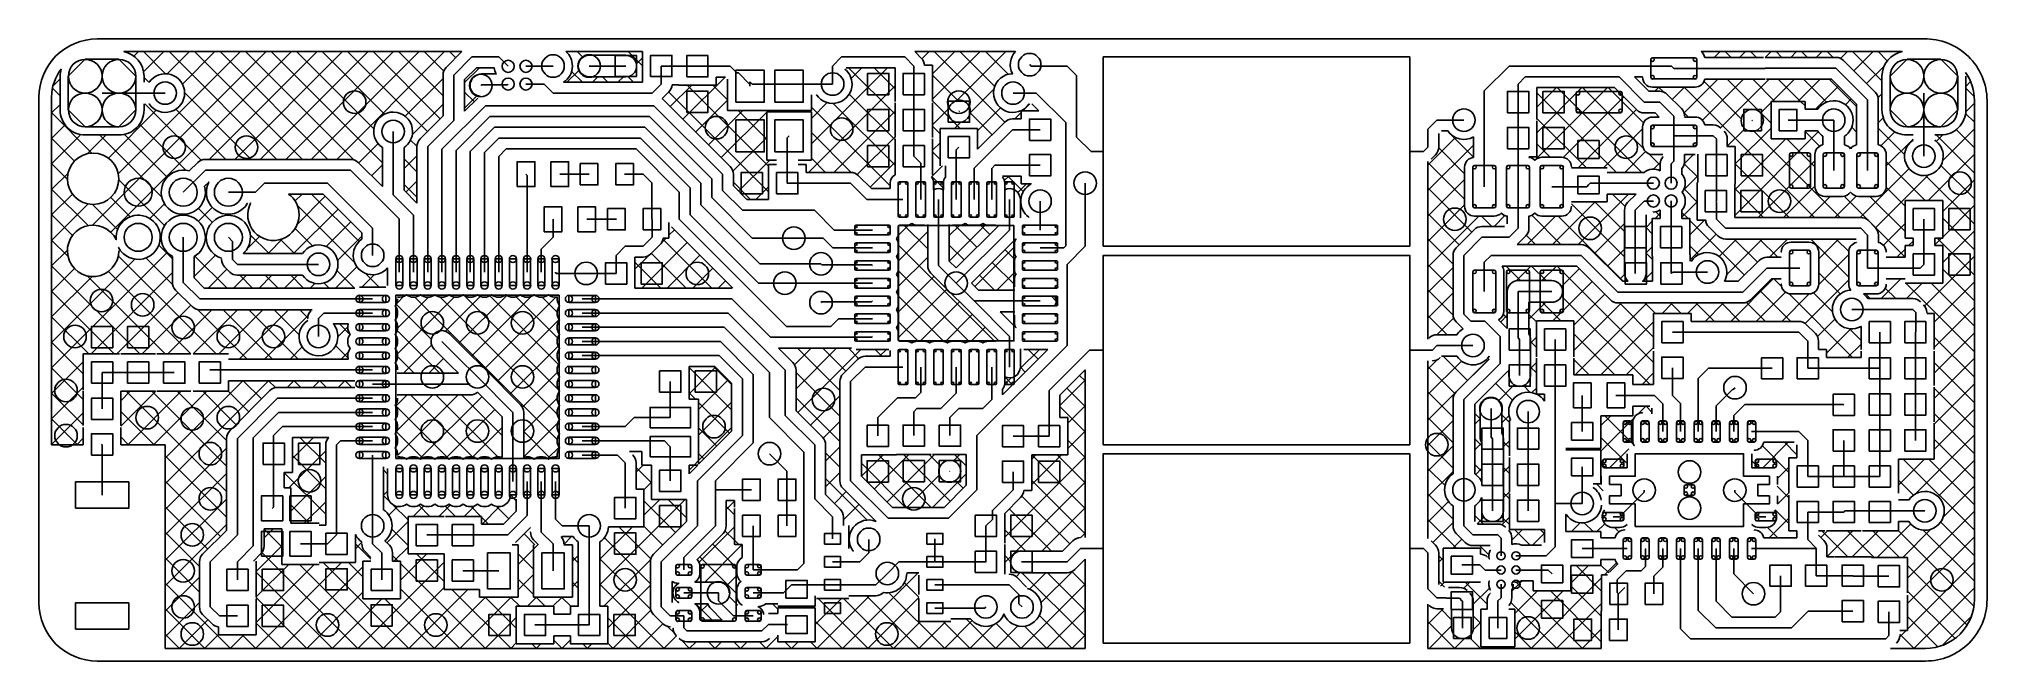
# Model space of a CAD drawing. Extents: x 0 to 2.16, y 0 to 0.69.
import ezdxf

# ---------------------------------------------------------------- set-up
doc = ezdxf.new("R2010")
doc.units = 0
doc.layers.get('0').update_dxf_attribs({"linetype": 'CONTINUOUS'})
doc.layers.add('gtl', color=1, linetype='CONTINUOUS')

# ---------------------------------------------------------------- blocks, each defined once
blk = doc.blocks.new('D22')
blk.add_lwpolyline([(-0.01181, -0.01181), (0.01181, -0.01181), (0.01181, 0.01181), (-0.01181, 0.01181)], close=True)
blk = doc.blocks.new('D23')
blk.add_lwpolyline([(-0.01181, -0.01181), (0.01181, -0.01181), (0.01181, 0.01181), (-0.01181, 0.01181)], close=True)
blk = doc.blocks.new('D24')
blk.add_lwpolyline([(-0.00984, -0.01181), (0.00984, -0.01181), (0.00984, 0.01181), (-0.00984, 0.01181)], close=True)
blk = doc.blocks.new('D25')
blk.add_lwpolyline([(-0.01181, -0.00984), (0.01181, -0.00984), (0.01181, 0.00984), (-0.01181, 0.00984)], close=True)
blk = doc.blocks.new('D26')
blk.add_lwpolyline([(-0.0027, -0.0118), (0.0027, -0.0118), (0.0047, -0.0098), (0.0047, 0.0098), (0.0027, 0.0118), (-0.0027, 0.0118), (-0.0047, 0.0098), (-0.0047, -0.0098)], close=True)
for centre in [(-0.0027, 0.0098), (0.0027, 0.0098), (-0.0027, -0.0098), (0.0027, -0.0098)]:
    blk.add_circle(centre, 0.00198)
blk = doc.blocks.new('D27')
blk.add_lwpolyline([(-0.0118, 0.0027), (-0.0118, -0.0027), (-0.0098, -0.0047), (0.0098, -0.0047), (0.0118, -0.0027), (0.0118, 0.0027), (0.0098, 0.0047), (-0.0098, 0.0047)], close=True)
for centre in [(-0.0098, 0.0027), (0.0098, 0.0027), (-0.0098, -0.0027), (0.0098, -0.0027)]:
    blk.add_circle(centre, 0.00198)
blk = doc.blocks.new('D28')
blk.add_lwpolyline([(-0.00984, -0.01378), (0.00984, -0.01378), (0.00984, 0.01378), (-0.00984, 0.01378)], close=True)
blk = doc.blocks.new('D29')
blk.add_circle((0, 0), 0.00453)
blk = doc.blocks.new('D30')
blk.add_lwpolyline([(-0.09055, -0.09055), (0.09055, -0.09055), (0.09055, 0.09055), (-0.09055, 0.09055)], close=True)
blk = doc.blocks.new('D31')
blk.add_lwpolyline([(0.0039, 0.0147), (-0.0039, 0.0147), (-0.0039, -0.0147), (0.0039, -0.0147)], close=True)
for centre in [(0, 0.0147), (0, -0.0147)]:
    blk.add_circle(centre, 0.00394)
blk = doc.blocks.new('D32')
blk.add_lwpolyline([(0.0147, 0.0039), (-0.0147, 0.0039), (-0.0147, -0.0039), (0.0147, -0.0039)], close=True)
for centre in [(-0.0147, 0), (0.0147, 0)]:
    blk.add_circle(centre, 0.00394)
blk = doc.blocks.new('D33')
blk.add_lwpolyline([(0.0187, 0.0375), (-0.0187, 0.0375), (-0.0375, 0.0187), (-0.0375, -0.0187), (-0.0187, -0.0375), (0.0187, -0.0375), (0.0375, -0.0187), (0.0375, 0.0187)], close=True)
for centre in [(-0.0187, 0.0187), (0.0187, 0.0187), (-0.0187, -0.0187), (0.0187, -0.0187)]:
    blk.add_circle(centre, 0.0187)
blk = doc.blocks.new('D34')
blk.add_lwpolyline([(-0.0182, -0.0053), (0.0182, -0.0053), (0.0195, -0.004), (0.0195, 0.004), (0.0182, 0.0053), (-0.0182, 0.0053), (-0.0195, 0.004), (-0.0195, -0.004)], close=True)
for centre in [(-0.0182, 0.004), (0.0182, 0.004), (-0.0182, -0.004), (0.0182, -0.004)]:
    blk.add_circle(centre, 0.00133)
blk = doc.blocks.new('D35')
blk.add_lwpolyline([(0.0053, -0.0182), (0.0053, 0.0182), (0.004, 0.0195), (-0.004, 0.0195), (-0.0053, 0.0182), (-0.0053, -0.0182), (-0.004, -0.0195), (0.004, -0.0195)], close=True)
for centre in [(-0.004, 0.0182), (0.004, 0.0182), (-0.004, -0.0182), (0.004, -0.0182)]:
    blk.add_circle(centre, 0.00133)
blk = doc.blocks.new('D36')
blk.add_lwpolyline([(-0.01575, -0.017715), (0.01575, -0.017715), (0.01575, 0.017715), (-0.01575, 0.017715)], close=True)
blk = doc.blocks.new('D37')
blk.add_lwpolyline([(-0.0109, -0.0236), (0.0109, -0.0236), (0.0128, -0.0217), (0.0128, 0.0217), (0.0109, 0.0236), (-0.0109, 0.0236), (-0.0128, 0.0217), (-0.0128, -0.0217)], close=True)
for centre in [(-0.0109, 0.0217), (0.0109, 0.0217), (-0.0109, -0.0217), (0.0109, -0.0217)]:
    blk.add_circle(centre, 0.00192)
blk = doc.blocks.new('D38')
blk.add_lwpolyline([(-0.00886, -0.005905), (0.00886, -0.005905), (0.00886, 0.005905), (-0.00886, 0.005905)], close=True)
blk = doc.blocks.new('D39')
blk.add_lwpolyline([(0.0069, 0.0059), (-0.0069, 0.0059), (-0.0089, 0.004), (-0.0089, -0.004), (-0.0069, -0.0059), (0.0069, -0.0059), (0.0089, -0.004), (0.0089, 0.004)], close=True)
for centre in [(-0.0069, 0.004), (0.0069, 0.004), (-0.0069, -0.004), (0.0069, -0.004)]:
    blk.add_circle(centre, 0.00195)
blk = doc.blocks.new('D41')
blk.add_circle((0, 0), 0.0155)
blk = doc.blocks.new('D42')
blk.add_lwpolyline([(0.0098, 0.0197), (-0.0098, 0.0197), (-0.0118, 0.0177), (-0.0118, -0.0177), (-0.0098, -0.0197), (0.0098, -0.0197), (0.0118, -0.0177), (0.0118, 0.0177)], close=True)
for centre in [(-0.0098, 0.0177), (0.0098, 0.0177), (-0.0098, -0.0177), (0.0098, -0.0177)]:
    blk.add_circle(centre, 0.00201)
blk = doc.blocks.new('D43')
blk.add_lwpolyline([(-0.0236, -0.0118), (0.0236, -0.0118), (0.0256, -0.0098), (0.0256, 0.0098), (0.0236, 0.0118), (-0.0236, 0.0118), (-0.0256, 0.0098), (-0.0256, -0.0098)], close=True)
for centre in [(-0.0236, 0.0098), (0.0236, 0.0098), (-0.0236, -0.0098), (0.0236, -0.0098)]:
    blk.add_circle(centre, 0.00201)
blk = doc.blocks.new('D44')
blk.add_lwpolyline([(-0.02953, -0.014565), (0.02953, -0.014565), (0.02953, 0.014565), (-0.02953, 0.014565)], close=True)
blk = doc.blocks.new('D45')
blk.add_lwpolyline([(-0.0125, -0.02), (0.0125, -0.02), (0.0125, 0.02), (-0.0125, 0.02)], close=True)
blk = doc.blocks.new('D46')
blk.add_lwpolyline([(-0.01181, -0.01378), (0.01181, -0.01378), (0.01181, 0.01378), (-0.01181, 0.01378)], close=True)
blk = doc.blocks.new('D53')
blk.add_lwpolyline([(-0.004, -0.0059), (0.004, -0.0059), (0.0059, -0.004), (0.0059, 0.004), (0.004, 0.0059), (-0.004, 0.0059), (-0.0059, 0.004), (-0.0059, -0.004)], close=True)
for centre in [(-0.004, 0.004), (0.004, 0.004), (-0.004, -0.004), (0.004, -0.004)]:
    blk.add_circle(centre, 0.00195)
blk = doc.blocks.new('D65')
blk.add_lwpolyline([(0.0177, 0.0315), (-0.0177, 0.0315), (-0.0197, 0.0295), (-0.0197, -0.0295), (-0.0177, -0.0315), (0.0177, -0.0315), (0.0197, -0.0295), (0.0197, 0.0295)], close=True)
for centre in [(-0.0177, 0.0295), (0.0177, 0.0295), (-0.0177, -0.0295), (0.0177, -0.0295)]:
    blk.add_circle(centre, 0.00197)
blk = doc.blocks.new('D72')
blk.add_lwpolyline([(-0.063975, -0.063975), (0.063975, -0.063975), (0.063975, 0.063975), (-0.063975, 0.063975)], close=True)
blk = doc.blocks.new('D73')
blk.add_circle((0, 0), 0.0067)
blk = doc.blocks.new('D74')
blk.add_lwpolyline([(-0.02244, -0.01132), (0.02244, -0.01132), (0.02244, 0.01132), (-0.02244, 0.01132)], close=True)
blk = doc.blocks.new('D75')
blk.add_circle((0, 0), 0.0125)

msp = doc.modelspace()

# ---------------------------------------------------------------- linework, layer by layer
at = {"layer": 'gtl', "color": 1}
for points in [[(0.06449, 0.69), (0.06449, 0.69), (0.06449, 0.69, 0.414259), (0, 0.6255), (0, 0.6255)], [(0.1165, 0.64875), (0.1165, 0.64875), (0.1165, 0.64875, 0.359626), (0.09399, 0.676), (0.09399, 0.676)], [(0.5915, 0.66), (0.5915, 0.66), (0.5915, 0.66, 0.21303), (0.58436, 0.676), (0.58436, 0.676)], [(0.61, 0.672), (0.61, 0.672), (0.61, 0.672, 1), (0.61, 0.648), (0.61, 0.648)], [(0.66263, 0.66), (0.66263, 0.66), (0.66263, 0.66, 0.414214), (0.65063, 0.672), (0.65063, 0.672)], [(1.08263, 0.676), (1.08263, 0.676), (1.08263, 0.676, 0.315651), (1.07947, 0.65149), (1.07947, 0.65149)], [(1.84705, 0.6694), (1.84705, 0.6694), (1.84705, 0.6694, 0.183184), (1.84288, 0.676), (1.84288, 0.676)], [(2.06601, 0.676), (2.06601, 0.676), (2.06601, 0.676, 0.359583), (2.0435, 0.64875), (2.0435, 0.64875)], [(2.15996, 0.62174), (2.15996, 0.62174), (2.15996, 0.62174, 0.421432), (2.09, 0.69), (2.09, 0.69)], [(0.02459, 0.65644), (0.02459, 0.65644), (0.02459, 0.65644, 0.165867), (0.014, 0.62559), (0.014, 0.62559)], [(0.02459, 0.65644), (0.02459, 0.65644), (0.02459, 0.65644, 0.069925), (0.0235, 0.64875), (0.0235, 0.64875)], [(0.1615, 0.63), (0.1615, 0.63), (0.1615, 0.63, 0.740448), (0.12216, 0.642), (0.12216, 0.642)], [(0.45151, 0.65848), (0.45151, 0.65848), (0.45151, 0.65848, 0.199188), (0.448, 0.65), (0.448, 0.65)], [(0.45151, 0.65848), (0.45151, 0.65848), (0.45151, 0.65848, 0.199188), (0.448, 0.65), (0.448, 0.65)], [(0.49075, 0.65125), (0.49075, 0.65125), (0.49075, 0.65125, 0.199109), (0.48226, 0.64773), (0.48226, 0.64773)], [(0.49075, 0.65125), (0.49075, 0.65125), (0.49075, 0.65125, 0.199109), (0.48226, 0.64773), (0.48226, 0.64773)], [(0.50471, 0.658), (0.50471, 0.658), (0.50471, 0.658, 0.11527), (0.50708, 0.65125), (0.50708, 0.65125)], [(0.58176, 0.642), (0.58176, 0.642), (0.58176, 0.642, 0.253288), (0.5915, 0.66), (0.5915, 0.66)], [(0.65063, 0.648), (0.65063, 0.648), (0.65063, 0.648, 0.414214), (0.66263, 0.66), (0.66263, 0.66)], [(0.9015, 0.64), (0.9015, 0.64), (0.9015, 0.64, 0.225155), (0.89361, 0.65664), (0.89361, 0.65664)], [(0.98197, 0.66081), (0.98197, 0.66081), (0.98197, 0.66081, 0.181984), (0.97848, 0.66848), (0.97848, 0.66848)], [(0.98197, 0.66081), (0.98197, 0.66081), (0.98197, 0.66081, 0.181984), (0.97848, 0.66848), (0.97848, 0.66848)], [(1.07947, 0.65149), (1.07947, 0.65149), (1.07947, 0.65149, 1.64236), (1.09784, 0.618), (1.09784, 0.618)], [(2.00097, 0.666), (2.00097, 0.666), (2.00097, 0.666, 0.198099), (1.99249, 0.66952), (1.99249, 0.66952)], [(2.00097, 0.666), (2.00097, 0.666), (2.00097, 0.666, 0.198099), (1.99249, 0.66952), (1.99249, 0.66952)], [(2.146, 0.62172), (2.146, 0.62172), (2.146, 0.62172, 0.153783), (2.1362, 0.65283), (2.1362, 0.65283)], [(0.12216, 0.618), (0.12216, 0.618), (0.12216, 0.618, 0.740466), (0.1615, 0.63), (0.1615, 0.63)], [(0.48151, 0.64698), (0.48151, 0.64698), (0.48151, 0.64698, 0.647879), (0.48932, 0.62652), (0.48932, 0.62652)], [(0.69849, 0.63152), (0.69849, 0.63152), (0.69849, 0.63152, 0.182005), (0.70197, 0.63919), (0.70197, 0.63919)], [(0.69849, 0.63152), (0.69849, 0.63152), (0.69849, 0.63152, 0.182005), (0.70197, 0.63919), (0.70197, 0.63919)], [(0.86216, 0.628), (0.86216, 0.628), (0.86216, 0.628, 0.740466), (0.9015, 0.64), (0.9015, 0.64)], [(1.77809, 0.6476), (1.77809, 0.6476), (1.77809, 0.6476, 0.413947), (1.78909, 0.63659), (1.78909, 0.63659)], [(1.80551, 0.62849), (1.80551, 0.62849), (1.80551, 0.62849, 0.199404), (1.79702, 0.632), (1.79702, 0.632)], [(1.80551, 0.62849), (1.80551, 0.62849), (1.80551, 0.62849, 0.199404), (1.79702, 0.632), (1.79702, 0.632)], [(1.83626, 0.63659), (1.83626, 0.63659), (1.83626, 0.63659, 0.356313), (1.84705, 0.6454), (1.84705, 0.6454)], [(2.0394, 0.6226), (2.0394, 0.6226), (2.0394, 0.6226, 0.198802), (2.03589, 0.63108), (2.03589, 0.63108)], [(2.0394, 0.6226), (2.0394, 0.6226), (2.0394, 0.6226, 0.198802), (2.03589, 0.63108), (2.03589, 0.63108)], [(0.0235, 0.61125), (0.0235, 0.61125), (0.0235, 0.61125, 0.414214), (0.05125, 0.5835), (0.05125, 0.5835)], [(0.08875, 0.5835), (0.08875, 0.5835), (0.08875, 0.5835, 0.414214), (0.1165, 0.61125), (0.1165, 0.61125)], [(0.41428, 0.58743), (0.41428, 0.58743), (0.41428, 0.58743, 1.665478), (0.38078, 0.56959), (0.38078, 0.56959)], [(1.01152, 0.61786), (1.01152, 0.61786), (1.01152, 0.61786, 0.998577), (1.02848, 0.60088), (1.02848, 0.60088)], [(1.03263, 0.61), (1.03263, 0.61), (1.03263, 0.61, 0.668515), (1.01215, 0.61848), (1.01215, 0.61848)], [(1.02911, 0.60151), (1.02911, 0.60151), (1.02911, 0.60151, 0.198316), (1.03263, 0.61), (1.03263, 0.61)], [(1.77152, 0.61151), (1.77152, 0.61151), (1.77152, 0.61151, 0.199188), (1.78, 0.608), (1.78, 0.608)], [(1.77152, 0.61151), (1.77152, 0.61151), (1.77152, 0.61151, 0.199188), (1.78, 0.608), (1.78, 0.608)], [(1.82468, 0.60435), (1.82468, 0.60435), (1.82468, 0.60435, 0.199726), (1.82116, 0.61283), (1.82116, 0.61283)], [(1.82468, 0.60435), (1.82468, 0.60435), (1.82468, 0.60435, 0.199726), (1.82116, 0.61283), (1.82116, 0.61283)], [(1.89088, 0.60786), (1.89088, 0.60786), (1.89088, 0.60786, 0.997644), (1.90786, 0.59088), (1.90786, 0.59088)], [(1.912, 0.6), (1.912, 0.6), (1.912, 0.6, 0.668515), (1.89152, 0.60848), (1.89152, 0.60848)], [(2.0115, 0.6), (2.0115, 0.6), (2.0115, 0.6, 0.740448), (1.97216, 0.612), (1.97216, 0.612)], [(2.0435, 0.61125), (2.0435, 0.61125), (2.0435, 0.61125, 0.414214), (2.07125, 0.5835), (2.07125, 0.5835)], [(2.10875, 0.5835), (2.10875, 0.5835), (2.10875, 0.5835, 0.414214), (2.1365, 0.61125), (2.1365, 0.61125)], [(0.40478, 0.56959), (0.40478, 0.56959), (0.40478, 0.56959, 0.249686), (0.41428, 0.58743), (0.41428, 0.58743)], [(1.07937, 0.60137), (1.07937, 0.60137), (1.07937, 0.60137, 0.199109), (1.07088, 0.59785), (1.07088, 0.59785)], [(1.07937, 0.60137), (1.07937, 0.60137), (1.07937, 0.60137, 0.199109), (1.07088, 0.59785), (1.07088, 0.59785)], [(1.56216, 0.588), (1.56216, 0.588), (1.56216, 0.588, 0.391804), (1.5906, 0.58129), (1.5906, 0.58129)], [(1.78909, 0.60341), (1.78909, 0.60341), (1.78909, 0.60341, 0.414856), (1.77809, 0.5924), (1.77809, 0.5924)], [(1.84705, 0.5946), (1.84705, 0.5946), (1.84705, 0.5946, 0.3566), (1.83626, 0.60341), (1.83626, 0.60341)], [(1.86497, 0.59108), (1.86497, 0.59108), (1.86497, 0.59108, 0.198099), (1.85649, 0.5946), (1.85649, 0.5946)], [(1.86497, 0.59108), (1.86497, 0.59108), (1.86497, 0.59108, 0.198099), (1.85649, 0.5946), (1.85649, 0.5946)], [(1.872, 0.57908), (1.872, 0.57908), (1.872, 0.57908, 0.199109), (1.86848, 0.58757), (1.86848, 0.58757)], [(1.872, 0.57908), (1.872, 0.57908), (1.872, 0.57908, 0.199109), (1.86848, 0.58757), (1.86848, 0.58757)], [(1.90849, 0.59152), (1.90849, 0.59152), (1.90849, 0.59152, 0.199188), (1.912, 0.6), (1.912, 0.6)], [(1.97216, 0.588), (1.97216, 0.588), (1.97216, 0.588, 0.096936), (1.978, 0.58216), (1.978, 0.58216)], [(2.002, 0.58216), (2.002, 0.58216), (2.002, 0.58216, 0.249686), (2.0115, 0.6), (2.0115, 0.6)], [(0.08851, 0.535), (0.08851, 0.535), (0.08851, 0.535, 1), (0.03149, 0.535), (0.03149, 0.535), (0.03149, 0.535, 1), (0.08851, 0.535), (0.08851, 0.535)], [(0.42254, 0.5791), (0.42254, 0.5791), (0.42254, 0.5791, 0.198099), (0.41902, 0.57062), (0.41902, 0.57062)], [(0.42254, 0.5791), (0.42254, 0.5791), (0.42254, 0.5791, 0.198099), (0.41902, 0.57062), (0.41902, 0.57062)], [(1.54849, 0.56151), (1.54849, 0.56151), (1.54849, 0.56151, 0.199404), (1.552, 0.57), (1.552, 0.57)], [(1.54849, 0.56151), (1.54849, 0.56151), (1.54849, 0.56151, 0.199404), (1.552, 0.57), (1.552, 0.57)], [(1.77809, 0.57279), (1.77809, 0.57279), (1.77809, 0.57279, 0.41459), (1.78909, 0.56179), (1.78909, 0.56179)], [(1.978, 0.5726), (1.978, 0.5726), (1.978, 0.5726, 0.3566), (1.96919, 0.56181), (1.96919, 0.56181)], [(2.0087, 0.56829), (2.0087, 0.56829), (2.0087, 0.56829, 0.186862), (2.002, 0.5726), (2.002, 0.5726)], [(2.0154, 0.5726), (2.0154, 0.5726), (2.0154, 0.5726, 0.187588), (2.0087, 0.56829), (2.0087, 0.56829)], [(2.04821, 0.56181), (2.04821, 0.56181), (2.04821, 0.56181, 0.356313), (2.0394, 0.5726), (2.0394, 0.5726)], [(2.078, 0.57784), (2.078, 0.57784), (2.078, 0.57784, 1.665497), (2.1115, 0.56), (2.1115, 0.56)], [(2.1115, 0.56), (2.1115, 0.56), (2.1115, 0.56, 0.24965), (2.102, 0.57784), (2.102, 0.57784)], [(0.16661, 0.54358), (0.16661, 0.54358), (0.16661, 0.54358, 2.973953), (0.18449, 0.52), (0.18449, 0.52)], [(0.18449, 0.55649), (0.18449, 0.55649), (0.18449, 0.55649, 0.198802), (0.17601, 0.55298), (0.17601, 0.55298)], [(0.18449, 0.55649), (0.18449, 0.55649), (0.18449, 0.55649, 0.198802), (0.17601, 0.55298), (0.17601, 0.55298)], [(0.35399, 0.55298), (0.35399, 0.55298), (0.35399, 0.55298, 0.199188), (0.34551, 0.55649), (0.34551, 0.55649)], [(0.35399, 0.55298), (0.35399, 0.55298), (0.35399, 0.55298, 0.199188), (0.34551, 0.55649), (0.34551, 0.55649)], [(0.77, 0.53988), (0.77, 0.53988), (0.77, 0.53988, 0.199109), (0.76648, 0.54837), (0.76648, 0.54837)], [(0.77, 0.53988), (0.77, 0.53988), (0.77, 0.53988, 0.199109), (0.76648, 0.54837), (0.76648, 0.54837)], [(0.90848, 0.53848), (0.90848, 0.53848), (0.90848, 0.53848, 0.198099), (0.9, 0.542), (0.9, 0.542)], [(0.90848, 0.53848), (0.90848, 0.53848), (0.90848, 0.53848, 0.198099), (0.9, 0.542), (0.9, 0.542)], [(1.5906, 0.55871), (1.5906, 0.55871), (1.5906, 0.55871, 0.38426), (1.5808, 0.54785), (1.5808, 0.54785)], [(1.6587, 0.55546), (1.6587, 0.55546), (1.6587, 0.55546, 0.175253), (1.652, 0.55871), (1.652, 0.55871)], [(1.66653, 0.55876), (1.66653, 0.55876), (1.66653, 0.55876, 0.201763), (1.6587, 0.55546), (1.6587, 0.55546)], [(1.6992, 0.54785), (1.6992, 0.54785), (1.6992, 0.54785, 0.414861), (1.68828, 0.55876), (1.68828, 0.55876)], [(1.79769, 0.54368), (1.79769, 0.54368), (1.79769, 0.54368, 0.312809), (1.77989, 0.542), (1.77989, 0.542)], [(1.80068, 0.55932), (1.80068, 0.55932), (1.80068, 0.55932, 0.18252), (1.79769, 0.5514), (1.79769, 0.5514)], [(1.80068, 0.55932), (1.80068, 0.55932), (1.80068, 0.55932, 0.18252), (1.79769, 0.5514), (1.79769, 0.5514)], [(1.82168, 0.54646), (1.82168, 0.54646), (1.82168, 0.54646, 0.181556), (1.82468, 0.55439), (1.82468, 0.55439)], [(1.82168, 0.54646), (1.82168, 0.54646), (1.82168, 0.54646, 0.181556), (1.82468, 0.55439), (1.82468, 0.55439)], [(1.82538, 0.53), (1.82538, 0.53), (1.82538, 0.53, 0.17755), (1.82168, 0.54011), (1.82168, 0.54011)], [(0.18449, 0.52), (0.18449, 0.52), (0.18449, 0.52, 0.068591), (0.18358, 0.52661), (0.18358, 0.52661)], [(0.18827, 0.5313), (0.18827, 0.5313), (0.18827, 0.5313, 0.983895), (0.23135, 0.508), (0.23135, 0.508)], [(0.94919, 0.53924), (0.94919, 0.53924), (0.94919, 0.53924, 0.277202), (0.94372, 0.53013), (0.94372, 0.53013)], [(0.99203, 0.53013), (0.99203, 0.53013), (0.99203, 0.53013, 0.172191), (0.98972, 0.53664), (0.98972, 0.53664)], [(1.00277, 0.5227), (1.00277, 0.5227), (1.00277, 0.5227, 0.236265), (0.99203, 0.5227), (0.99203, 0.5227)], [(1.00509, 0.53664), (1.00509, 0.53664), (1.00509, 0.53664, 0.171964), (1.00277, 0.53013), (1.00277, 0.53013)], [(1.07077, 0.53013), (1.07077, 0.53013), (1.07077, 0.53013, 0.172191), (1.06846, 0.53664), (1.06846, 0.53664)], [(1.08814, 0.51197), (1.08814, 0.51197), (1.08814, 0.51197, 0.55772), (1.07077, 0.5227), (1.07077, 0.5227)], [(1.1003, 0.52919), (1.1003, 0.52919), (1.1003, 0.52919, 0.565968), (1.09762, 0.49242), (1.09762, 0.49242)], [(1.82191, 0.52016), (1.82191, 0.52016), (1.82191, 0.52016, 0.171056), (1.82538, 0.53), (1.82538, 0.53)], [(1.82538, 0.51032), (1.82538, 0.51032), (1.82538, 0.51032, 0.171191), (1.82191, 0.52016), (1.82191, 0.52016)], [(1.96919, 0.52646), (1.96919, 0.52646), (1.96919, 0.52646, 0.414214), (1.9802, 0.51545), (1.9802, 0.51545)], [(1.9998, 0.51545), (1.9998, 0.51545), (1.9998, 0.51545, 0.239901), (2.0087, 0.51998), (2.0087, 0.51998)], [(2.0087, 0.51998), (2.0087, 0.51998), (2.0087, 0.51998, 0.239722), (2.0176, 0.51545), (2.0176, 0.51545)], [(2.0372, 0.51545), (2.0372, 0.51545), (2.0372, 0.51545, 0.414214), (2.04821, 0.52646), (2.04821, 0.52646)], [(0.23463, 0.508), (0.23463, 0.508), (0.23463, 0.508, 1.269932), (0.28851, 0.495), (0.28851, 0.495)], [(0.28851, 0.495), (0.28851, 0.495), (0.28851, 0.495, 0.239266), (0.27684, 0.518), (0.27684, 0.518)], [(1.5808, 0.50444), (1.5808, 0.50444), (1.5808, 0.50444, 0.414214), (1.59172, 0.49352), (1.59172, 0.49352)], [(1.61347, 0.49352), (1.61347, 0.49352), (1.61347, 0.49352, 0.201763), (1.6213, 0.49682), (1.6213, 0.49682)], [(1.6213, 0.49682), (1.6213, 0.49682), (1.6213, 0.49682, 0.176564), (1.628, 0.49358), (1.628, 0.49358)], [(1.652, 0.49358), (1.652, 0.49358), (1.652, 0.49358, 0.17553), (1.6587, 0.49682), (1.6587, 0.49682)], [(1.6587, 0.49682), (1.6587, 0.49682), (1.6587, 0.49682, 0.203131), (1.66653, 0.49352), (1.66653, 0.49352)], [(1.68828, 0.49352), (1.68828, 0.49352), (1.68828, 0.49352, 0.414214), (1.6992, 0.50444), (1.6992, 0.50444)], [(1.76152, 0.50849), (1.76152, 0.50849), (1.76152, 0.50849, 0.198316), (1.758, 0.5), (1.758, 0.5)], [(1.76152, 0.50849), (1.76152, 0.50849), (1.76152, 0.50849, 0.198316), (1.758, 0.5), (1.758, 0.5)], [(1.78969, 0.498), (1.78969, 0.498), (1.78969, 0.498, 0.173405), (1.79728, 0.50071), (1.79728, 0.50071)], [(1.78969, 0.498), (1.78969, 0.498), (1.78969, 0.498, 0.173405), (1.79728, 0.50071), (1.79728, 0.50071)], [(1.82168, 0.5002), (1.82168, 0.5002), (1.82168, 0.5002, 0.176183), (1.82538, 0.51032), (1.82538, 0.51032)], [(0.08564, 0.46746), (0.08564, 0.46746), (0.08564, 0.46746, 8.804721), (0.08851, 0.455), (0.08851, 0.455)], [(0.13449, 0.47), (0.13449, 0.47), (0.13449, 0.47, 1.053302), (0.08564, 0.46746), (0.08564, 0.46746)], [(0.18449, 0.47), (0.18449, 0.47), (0.18449, 0.47, 1.743622), (0.148, 0.44865), (0.148, 0.44865)], [(0.23449, 0.47), (0.23449, 0.47), (0.23449, 0.47, 1.965625), (0.20249, 0.44669), (0.20249, 0.44669)], [(0.96202, 0.48348), (0.96202, 0.48348), (0.96202, 0.48348, 0.152231), (0.96787, 0.4853), (0.96787, 0.4853)], [(0.96787, 0.4853), (0.96787, 0.4853), (0.96787, 0.4853, 0.152312), (0.97373, 0.48348), (0.97373, 0.48348)], [(1.02107, 0.48348), (1.02107, 0.48348), (1.02107, 0.48348, 0.151511), (1.02693, 0.4853), (1.02693, 0.4853)], [(1.02693, 0.4853), (1.02693, 0.4853), (1.02693, 0.4853, 0.152312), (1.03279, 0.48348), (1.03279, 0.48348)], [(1.04076, 0.48348), (1.04076, 0.48348), (1.04076, 0.48348, 0.152231), (1.04661, 0.4853), (1.04661, 0.4853)], [(1.04661, 0.4853), (1.04661, 0.4853), (1.04661, 0.4853, 0.152312), (1.05247, 0.48348), (1.05247, 0.48348)], [(1.6, 0.482), (1.6, 0.482), (1.6, 0.482, 0.199109), (1.59151, 0.47848), (1.59151, 0.47848)], [(1.6, 0.482), (1.6, 0.482), (1.6, 0.482, 0.199109), (1.59151, 0.47848), (1.59151, 0.47848)], [(1.64848, 0.47151), (1.64848, 0.47151), (1.64848, 0.47151, 0.198316), (1.652, 0.48), (1.652, 0.48)], [(1.64848, 0.47151), (1.64848, 0.47151), (1.64848, 0.47151, 0.198316), (1.652, 0.48), (1.652, 0.48)], [(1.84803, 0.48919), (1.84803, 0.48919), (1.84803, 0.48919, 0.181298), (1.85152, 0.48151), (1.85152, 0.48151)], [(1.84803, 0.48919), (1.84803, 0.48919), (1.84803, 0.48919, 0.181298), (1.85152, 0.48151), (1.85152, 0.48151)], [(2.02849, 0.48849), (2.02849, 0.48849), (2.02849, 0.48849, 0.199404), (2.02, 0.492), (2.02, 0.492)], [(2.02849, 0.48849), (2.02849, 0.48849), (2.02849, 0.48849, 0.199404), (2.02, 0.492), (2.02, 0.492)], [(2.03952, 0.47249), (2.03952, 0.47249), (2.03952, 0.47249, 0.199726), (2.036, 0.48097), (2.036, 0.48097)], [(2.03952, 0.47249), (2.03952, 0.47249), (2.03952, 0.47249, 0.199726), (2.036, 0.48097), (2.036, 0.48097)], [(0.08827, 0.45871), (0.08827, 0.45871), (0.08827, 0.45871, 0.785082), (0.13449, 0.47), (0.13449, 0.47)], [(0.172, 0.44865), (0.172, 0.44865), (0.172, 0.44865, 0.271096), (0.18449, 0.47), (0.18449, 0.47)], [(0.22661, 0.452), (0.22661, 0.452), (0.22661, 0.452, 0.209503), (0.23449, 0.47), (0.23449, 0.47)], [(0.3315, 0.44), (0.3315, 0.44), (0.3315, 0.44, 0.740448), (0.29216, 0.452), (0.29216, 0.452)], [(0.358, 0.46784), (0.358, 0.46784), (0.358, 0.46784, 1.156411), (0.38659, 0.43633), (0.38659, 0.43633)], [(0.68849, 0.46152), (0.68849, 0.46152), (0.68849, 0.46152, 0.182005), (0.69197, 0.46919), (0.69197, 0.46919)], [(0.68849, 0.46152), (0.68849, 0.46152), (0.68849, 0.46152, 0.182005), (0.69197, 0.46919), (0.69197, 0.46919)], [(0.95084, 0.46827), (0.95084, 0.46827), (0.95084, 0.46827, 0.152064), (0.95266, 0.47412), (0.95266, 0.47412)], [(0.95266, 0.46241), (0.95266, 0.46241), (0.95266, 0.46241, 0.151511), (0.95084, 0.46827), (0.95084, 0.46827)], [(0.95084, 0.44858), (0.95084, 0.44858), (0.95084, 0.44858, 0.152312), (0.95266, 0.45444), (0.95266, 0.45444)], [(1.08333, 0.46827), (1.08333, 0.46827), (1.08333, 0.46827, 0.152312), (1.08151, 0.46241), (1.08151, 0.46241)], [(1.08151, 0.45444), (1.08151, 0.45444), (1.08151, 0.45444, 0.151511), (1.08333, 0.44858), (1.08333, 0.44858)], [(1.57151, 0.45849), (1.57151, 0.45849), (1.57151, 0.45849, 0.199404), (1.568, 0.45), (1.568, 0.45)], [(1.57151, 0.45849), (1.57151, 0.45849), (1.57151, 0.45849, 0.199404), (1.568, 0.45), (1.568, 0.45)], [(1.71848, 0.45849), (1.71848, 0.45849), (1.71848, 0.45849, 0.199188), (1.71, 0.462), (1.71, 0.462)], [(1.71848, 0.45849), (1.71848, 0.45849), (1.71848, 0.45849, 0.199188), (1.71, 0.462), (1.71, 0.462)], [(1.86152, 0.47151), (1.86152, 0.47151), (1.86152, 0.47151, 0.199188), (1.87, 0.468), (1.87, 0.468)], [(1.86152, 0.47151), (1.86152, 0.47151), (1.86152, 0.47151, 0.199188), (1.87, 0.468), (1.87, 0.468)], [(1.9428, 0.46455), (1.9428, 0.46455), (1.9428, 0.46455, 0.414214), (1.93179, 0.45354), (1.93179, 0.45354)], [(1.97341, 0.45354), (1.97341, 0.45354), (1.97341, 0.45354, 0.414214), (1.9624, 0.46455), (1.9624, 0.46455)], [(2.0154, 0.46433), (2.0154, 0.46433), (2.0154, 0.46433, 0.3566), (2.00659, 0.45354), (2.00659, 0.45354)], [(2.04821, 0.45354), (2.04821, 0.45354), (2.04821, 0.45354, 0.353243), (2.03951, 0.46431), (2.03951, 0.46431)], [(0.20249, 0.44551), (0.20249, 0.44551), (0.20249, 0.44551, 0.199109), (0.20601, 0.43702), (0.20601, 0.43702)], [(0.20249, 0.44551), (0.20249, 0.44551), (0.20249, 0.44551, 0.199109), (0.20601, 0.43702), (0.20601, 0.43702)], [(0.29216, 0.428), (0.29216, 0.428), (0.29216, 0.428, 0.740466), (0.3315, 0.44), (0.3315, 0.44)], [(0.67, 0.448), (0.67, 0.448), (0.67, 0.448, 0.198802), (0.67848, 0.45151), (0.67848, 0.45151)], [(0.67, 0.448), (0.67, 0.448), (0.67, 0.448, 0.198802), (0.67848, 0.45151), (0.67848, 0.45151)], [(0.95266, 0.44273), (0.95266, 0.44273), (0.95266, 0.44273, 0.152231), (0.95084, 0.44858), (0.95084, 0.44858)], [(0.95084, 0.4289), (0.95084, 0.4289), (0.95084, 0.4289, 0.152064), (0.95266, 0.43475), (0.95266, 0.43475)], [(0.9854, 0.43874), (0.9854, 0.43874), (0.9854, 0.43874, 0.199109), (0.98892, 0.43025), (0.98892, 0.43025)], [(0.9854, 0.43874), (0.9854, 0.43874), (0.9854, 0.43874, 0.199109), (0.98892, 0.43025), (0.98892, 0.43025)], [(1.08333, 0.44858), (1.08333, 0.44858), (1.08333, 0.44858, 0.152064), (1.08151, 0.44273), (1.08151, 0.44273)], [(1.08151, 0.43475), (1.08151, 0.43475), (1.08151, 0.43475, 0.152231), (1.08333, 0.4289), (1.08333, 0.4289)], [(1.62439, 0.4317), (1.62439, 0.4317), (1.62439, 0.4317, 0.153513), (1.6224, 0.438), (1.6224, 0.438)], [(1.8715, 0.4315), (1.8715, 0.4315), (1.8715, 0.4315, 0.740448), (1.83216, 0.4435), (1.83216, 0.4435)], [(1.91587, 0.44787), (1.91587, 0.44787), (1.91587, 0.44787, 0.199109), (1.90738, 0.44435), (1.90738, 0.44435)], [(1.91587, 0.44787), (1.91587, 0.44787), (1.91587, 0.44787, 0.199109), (1.90738, 0.44435), (1.90738, 0.44435)], [(0.148, 0.42), (0.148, 0.42), (0.148, 0.42, 0.199109), (0.15152, 0.41151), (0.15152, 0.41151)], [(0.148, 0.42), (0.148, 0.42), (0.148, 0.42, 0.199109), (0.15152, 0.41151), (0.15152, 0.41151)], [(0.21151, 0.43152), (0.21151, 0.43152), (0.21151, 0.43152, 0.198316), (0.22, 0.428), (0.22, 0.428)], [(0.21151, 0.43152), (0.21151, 0.43152), (0.21151, 0.43152, 0.198316), (0.22, 0.428), (0.22, 0.428)], [(0.95266, 0.42304), (0.95266, 0.42304), (0.95266, 0.42304, 0.151511), (0.95084, 0.4289), (0.95084, 0.4289)], [(0.95084, 0.40921), (0.95084, 0.40921), (0.95084, 0.40921, 0.152312), (0.95266, 0.41507), (0.95266, 0.41507)], [(1.08333, 0.4289), (1.08333, 0.4289), (1.08333, 0.4289, 0.152312), (1.08151, 0.42304), (1.08151, 0.42304)], [(1.64, 0.422), (1.64, 0.422), (1.64, 0.422, 0.414214), (1.628, 0.41), (1.628, 0.41)], [(1.64, 0.422), (1.64, 0.422), (1.64, 0.422, 0.414214), (1.628, 0.41), (1.628, 0.41)], [(1.6894, 0.41), (1.6894, 0.41), (1.6894, 0.41, 0.414214), (1.6774, 0.422), (1.6774, 0.422)], [(1.758, 0.43), (1.758, 0.43), (1.758, 0.43, 0.208874), (1.76185, 0.42119), (1.76185, 0.42119)], [(1.77815, 0.42119), (1.77815, 0.42119), (1.77815, 0.42119, 0.209208), (1.782, 0.43), (1.782, 0.43)], [(1.86887, 0.42119), (1.86887, 0.42119), (1.86887, 0.42119, 0.125937), (1.8715, 0.4315), (1.8715, 0.4315)], [(1.93179, 0.41819), (1.93179, 0.41819), (1.93179, 0.41819, 0.414214), (1.9428, 0.40718), (1.9428, 0.40718)], [(1.9624, 0.40718), (1.9624, 0.40718), (1.9624, 0.40718, 0.414214), (1.97341, 0.41819), (1.97341, 0.41819)], [(2.00888, 0.41147), (2.00888, 0.41147), (2.00888, 0.41147, 1.254318), (2.02033, 0.37115), (2.02033, 0.37115)], [(2.00659, 0.41819), (2.00659, 0.41819), (2.00659, 0.41819, 0.165785), (2.00888, 0.41147), (2.00888, 0.41147)], [(2.0372, 0.40718), (2.0372, 0.40718), (2.0372, 0.40718, 0.414214), (2.04821, 0.41819), (2.04821, 0.41819)], [(0.16978, 0.39325), (0.16978, 0.39325), (0.16978, 0.39325, 0.198316), (0.17827, 0.38973), (0.17827, 0.38973)], [(0.16978, 0.39325), (0.16978, 0.39325), (0.16978, 0.39325, 0.198316), (0.17827, 0.38973), (0.17827, 0.38973)], [(0.39503, 0.39386), (0.39503, 0.39386), (0.39503, 0.39386, 0.164779), (0.3977, 0.40173), (0.3977, 0.40173)], [(0.3977, 0.38598), (0.3977, 0.38598), (0.3977, 0.38598, 0.164519), (0.39503, 0.39386), (0.39503, 0.39386)], [(0.39755, 0.40371), (0.39755, 0.40371), (0.39755, 0.40371, 0.204971), (0.4074, 0.40623), (0.4074, 0.40623)], [(0.4074, 0.40623), (0.4074, 0.40623), (0.4074, 0.40623, 0.338882), (0.42315, 0.40623), (0.42315, 0.40623)], [(0.42315, 0.40623), (0.42315, 0.40623), (0.42315, 0.40623, 0.338882), (0.4389, 0.40623), (0.4389, 0.40623)], [(0.4389, 0.40623), (0.4389, 0.40623), (0.4389, 0.40623, 0.338882), (0.45465, 0.40623), (0.45465, 0.40623)], [(0.45465, 0.40623), (0.45465, 0.40623), (0.45465, 0.40623, 0.339097), (0.47039, 0.40623), (0.47039, 0.40623)], [(0.47039, 0.40623), (0.47039, 0.40623), (0.47039, 0.40623, 0.338882), (0.48614, 0.40623), (0.48614, 0.40623)], [(0.48614, 0.40623), (0.48614, 0.40623), (0.48614, 0.40623, 0.338882), (0.50189, 0.40623), (0.50189, 0.40623)], [(0.50189, 0.40623), (0.50189, 0.40623), (0.50189, 0.40623, 0.338882), (0.51764, 0.40623), (0.51764, 0.40623)], [(0.51764, 0.40623), (0.51764, 0.40623), (0.51764, 0.40623, 0.338882), (0.53339, 0.40623), (0.53339, 0.40623)], [(0.53339, 0.40623), (0.53339, 0.40623), (0.53339, 0.40623, 0.339097), (0.54913, 0.40623), (0.54913, 0.40623)], [(0.54913, 0.40623), (0.54913, 0.40623), (0.54913, 0.40623, 0.338882), (0.56488, 0.40623), (0.56488, 0.40623)], [(0.56488, 0.40623), (0.56488, 0.40623), (0.56488, 0.40623, 0.204289), (0.57473, 0.40371), (0.57473, 0.40371)], [(0.57473, 0.40371), (0.57473, 0.40371), (0.57473, 0.40371, 0.205873), (0.57726, 0.39386), (0.57726, 0.39386)], [(0.57726, 0.39386), (0.57726, 0.39386), (0.57726, 0.39386, 0.338882), (0.57726, 0.37811), (0.57726, 0.37811)], [(0.95266, 0.40336), (0.95266, 0.40336), (0.95266, 0.40336, 0.152231), (0.95084, 0.40921), (0.95084, 0.40921)], [(0.95084, 0.38953), (0.95084, 0.38953), (0.95084, 0.38953, 0.152064), (0.95266, 0.39538), (0.95266, 0.39538)], [(0.95266, 0.38367), (0.95266, 0.38367), (0.95266, 0.38367, 0.151511), (0.95084, 0.38953), (0.95084, 0.38953)], [(1.6774, 0.398), (1.6774, 0.398), (1.6774, 0.398, 0.414214), (1.6894, 0.41), (1.6894, 0.41)], [(1.74233, 0.4007), (1.74233, 0.4007), (1.74233, 0.4007, 0.199188), (1.75081, 0.39719), (1.75081, 0.39719)], [(1.74233, 0.4007), (1.74233, 0.4007), (1.74233, 0.4007, 0.199188), (1.75081, 0.39719), (1.75081, 0.39719)], [(1.88919, 0.39719), (1.88919, 0.39719), (1.88919, 0.39719, 0.198802), (1.89767, 0.4007), (1.89767, 0.4007)], [(1.88919, 0.39719), (1.88919, 0.39719), (1.88919, 0.39719, 0.198802), (1.89767, 0.4007), (1.89767, 0.4007)], [(2.02784, 0.402), (2.02784, 0.402), (2.02784, 0.402, 0.084268), (2.02292, 0.40718), (2.02292, 0.40718)], [(2.08629, 0.39849), (2.08629, 0.39849), (2.08629, 0.39849, 0.199404), (2.0778, 0.402), (2.0778, 0.402)], [(2.08629, 0.39849), (2.08629, 0.39849), (2.08629, 0.39849, 0.199404), (2.0778, 0.402), (2.0778, 0.402)], [(2.09314, 0.38666), (2.09314, 0.38666), (2.09314, 0.38666, 0.198186), (2.08963, 0.39515), (2.08963, 0.39515)], [(2.09314, 0.38666), (2.09314, 0.38666), (2.09314, 0.38666, 0.198186), (2.08963, 0.39515), (2.08963, 0.39515)], [(0.298, 0.37784), (0.298, 0.37784), (0.298, 0.37784, 1.665497), (0.3315, 0.36), (0.3315, 0.36)], [(0.30152, 0.38849), (0.30152, 0.38849), (0.30152, 0.38849, 0.198316), (0.298, 0.38), (0.298, 0.38)], [(0.30152, 0.38849), (0.30152, 0.38849), (0.30152, 0.38849, 0.198316), (0.298, 0.38), (0.298, 0.38)], [(0.3315, 0.36), (0.3315, 0.36), (0.3315, 0.36, 0.179097), (0.32633, 0.37398), (0.32633, 0.37398)], [(0.34285, 0.37398), (0.34285, 0.37398), (0.34285, 0.37398, 0.242059), (0.34497, 0.36236), (0.34497, 0.36236)], [(0.39503, 0.37811), (0.39503, 0.37811), (0.39503, 0.37811, 0.164779), (0.3977, 0.38598), (0.3977, 0.38598)], [(0.3977, 0.37024), (0.3977, 0.37024), (0.3977, 0.37024, 0.165093), (0.39503, 0.37811), (0.39503, 0.37811)], [(0.39503, 0.36236), (0.39503, 0.36236), (0.39503, 0.36236, 0.164977), (0.3977, 0.37024), (0.3977, 0.37024)], [(0.57726, 0.37811), (0.57726, 0.37811), (0.57726, 0.37811, 0.338882), (0.57726, 0.36236), (0.57726, 0.36236)], [(0.95084, 0.36984), (0.95084, 0.36984), (0.95084, 0.36984, 0.152312), (0.95266, 0.3757), (0.95266, 0.3757)], [(0.95266, 0.36399), (0.95266, 0.36399), (0.95266, 0.36399, 0.152231), (0.95084, 0.36984), (0.95084, 0.36984)], [(1.08151, 0.3757), (1.08151, 0.3757), (1.08151, 0.3757, 0.151511), (1.08333, 0.36984), (1.08333, 0.36984)], [(1.568, 0.38458), (1.568, 0.38458), (1.568, 0.38458, 0.198186), (1.57151, 0.37609), (1.57151, 0.37609)], [(1.568, 0.38458), (1.568, 0.38458), (1.568, 0.38458, 0.198186), (1.57151, 0.37609), (1.57151, 0.37609)], [(1.57908, 0.36852), (1.57908, 0.36852), (1.57908, 0.36852, 0.11187), (1.57216, 0.362), (1.57216, 0.362)], [(1.61841, 0.37856), (1.61841, 0.37856), (1.61841, 0.37856, 0.28263), (1.62439, 0.3883), (1.62439, 0.3883)], [(1.95963, 0.37317), (1.95963, 0.37317), (1.95963, 0.37317, 0.198316), (1.95114, 0.37669), (1.95114, 0.37669)], [(1.95963, 0.37317), (1.95963, 0.37317), (1.95963, 0.37317, 0.198316), (1.95114, 0.37669), (1.95114, 0.37669)], [(0.34497, 0.36236), (0.34497, 0.36236), (0.34497, 0.36236, 0.338882), (0.34497, 0.34661), (0.34497, 0.34661)], [(0.34497, 0.34661), (0.34497, 0.34661), (0.34497, 0.34661, 0.240936), (0.34285, 0.33499), (0.34285, 0.33499)], [(0.3977, 0.35449), (0.3977, 0.35449), (0.3977, 0.35449, 0.165093), (0.39503, 0.36236), (0.39503, 0.36236)], [(0.39503, 0.34661), (0.39503, 0.34661), (0.39503, 0.34661, 0.164977), (0.3977, 0.35449), (0.3977, 0.35449)], [(0.3977, 0.33874), (0.3977, 0.33874), (0.3977, 0.33874, 0.165093), (0.39503, 0.34661), (0.39503, 0.34661)], [(0.45526, 0.36297), (0.45526, 0.36297), (0.45526, 0.36297, 0.998821), (0.43829, 0.346), (0.43829, 0.346)], [(0.57726, 0.36236), (0.57726, 0.36236), (0.57726, 0.36236, 0.338882), (0.57726, 0.34661), (0.57726, 0.34661)], [(0.57726, 0.34661), (0.57726, 0.34661), (0.57726, 0.34661, 0.339097), (0.57726, 0.33087), (0.57726, 0.33087)], [(0.96787, 0.35281), (0.96787, 0.35281), (0.96787, 0.35281, 0.152064), (0.96202, 0.35463), (0.96202, 0.35463)], [(0.97373, 0.35463), (0.97373, 0.35463), (0.97373, 0.35463, 0.151511), (0.96787, 0.35281), (0.96787, 0.35281)], [(0.98756, 0.35281), (0.98756, 0.35281), (0.98756, 0.35281, 0.152312), (0.9817, 0.35463), (0.9817, 0.35463)], [(0.99341, 0.35463), (0.99341, 0.35463), (0.99341, 0.35463, 0.152231), (0.98756, 0.35281), (0.98756, 0.35281)], [(1.00724, 0.35281), (1.00724, 0.35281), (1.00724, 0.35281, 0.152064), (1.00139, 0.35463), (1.00139, 0.35463)], [(1.0131, 0.35463), (1.0131, 0.35463), (1.0131, 0.35463, 0.151511), (1.00724, 0.35281), (1.00724, 0.35281)], [(1.02693, 0.35281), (1.02693, 0.35281), (1.02693, 0.35281, 0.152312), (1.02107, 0.35463), (1.02107, 0.35463)], [(1.03279, 0.35463), (1.03279, 0.35463), (1.03279, 0.35463, 0.151511), (1.02693, 0.35281), (1.02693, 0.35281)], [(1.04661, 0.35281), (1.04661, 0.35281), (1.04661, 0.35281, 0.152064), (1.04076, 0.35463), (1.04076, 0.35463)], [(1.05247, 0.35463), (1.05247, 0.35463), (1.05247, 0.35463, 0.151511), (1.04661, 0.35281), (1.04661, 0.35281)], [(1.55, 0.362), (1.55, 0.362), (1.55, 0.362, 0.198186), (1.54151, 0.35849), (1.54151, 0.35849)], [(1.55, 0.362), (1.55, 0.362), (1.55, 0.362, 0.198186), (1.54151, 0.35849), (1.54151, 0.35849)], [(1.65377, 0.35666), (1.65377, 0.35666), (1.65377, 0.35666, 0.137934), (1.652, 0.36294), (1.652, 0.36294)], [(1.65377, 0.35666), (1.65377, 0.35666), (1.65377, 0.35666, 0.137934), (1.652, 0.36294), (1.652, 0.36294)], [(1.97314, 0.35469), (1.97314, 0.35469), (1.97314, 0.35469, 0.198802), (1.96963, 0.36317), (1.96963, 0.36317)], [(1.97314, 0.35469), (1.97314, 0.35469), (1.97314, 0.35469, 0.198802), (1.96963, 0.36317), (1.96963, 0.36317)], [(0.39503, 0.33087), (0.39503, 0.33087), (0.39503, 0.33087, 0.164779), (0.3977, 0.33874), (0.3977, 0.33874)], [(0.3977, 0.32299), (0.3977, 0.32299), (0.3977, 0.32299, 0.164519), (0.39503, 0.33087), (0.39503, 0.33087)], [(0.57726, 0.33087), (0.57726, 0.33087), (0.57726, 0.33087, 0.338882), (0.57726, 0.31512), (0.57726, 0.31512)], [(0.8395, 0.3225), (0.8395, 0.3225), (0.8395, 0.3225, 0.198186), (0.83599, 0.33099), (0.83599, 0.33099)], [(0.8395, 0.3225), (0.8395, 0.3225), (0.8395, 0.3225, 0.198186), (0.83599, 0.33099), (0.83599, 0.33099)], [(0.91614, 0.33814), (0.91614, 0.33814), (0.91614, 0.33814, 0.198802), (0.90766, 0.33463), (0.90766, 0.33463)], [(0.91614, 0.33814), (0.91614, 0.33814), (0.91614, 0.33814, 0.198802), (0.90766, 0.33463), (0.90766, 0.33463)], [(1.07077, 0.31541), (1.07077, 0.31541), (1.07077, 0.31541, 0.557597), (1.08814, 0.32614), (1.08814, 0.32614)], [(1.545, 0.333), (1.545, 0.333), (1.545, 0.333, 0.199109), (1.55349, 0.33652), (1.55349, 0.33652)], [(1.545, 0.333), (1.545, 0.333), (1.545, 0.333, 0.199109), (1.55349, 0.33652), (1.55349, 0.33652)], [(1.57216, 0.338), (1.57216, 0.338), (1.57216, 0.338, 0.536824), (1.608, 0.33824), (1.608, 0.33824)], [(0.26453, 0.3035), (0.26453, 0.3035), (0.26453, 0.3035, 0.199109), (0.25604, 0.29998), (0.25604, 0.29998)], [(0.26453, 0.3035), (0.26453, 0.3035), (0.26453, 0.3035, 0.199109), (0.25604, 0.29998), (0.25604, 0.29998)], [(0.57726, 0.31512), (0.57726, 0.31512), (0.57726, 0.31512, 0.338882), (0.57726, 0.29937), (0.57726, 0.29937)], [(0.89152, 0.31848), (0.89152, 0.31848), (0.89152, 0.31848, 0.198099), (0.888, 0.31), (0.888, 0.31)], [(0.89152, 0.31848), (0.89152, 0.31848), (0.89152, 0.31848, 0.198099), (0.888, 0.31), (0.888, 0.31)], [(1.06846, 0.30147), (1.06846, 0.30147), (1.06846, 0.30147, 0.173411), (1.07077, 0.30798), (1.07077, 0.30798)], [(1.62977, 0.31666), (1.62977, 0.31666), (1.62977, 0.31666, 1), (1.65377, 0.31666), (1.65377, 0.31666)], [(0.39503, 0.28362), (0.39503, 0.28362), (0.39503, 0.28362, 0.164977), (0.3977, 0.2915), (0.3977, 0.2915)], [(0.3977, 0.27575), (0.3977, 0.27575), (0.3977, 0.27575, 0.165093), (0.39503, 0.28362), (0.39503, 0.28362)], [(0.47827, 0.29524), (0.47827, 0.29524), (0.47827, 0.29524, 0.18083), (0.48612, 0.29817), (0.48612, 0.29817)], [(0.53751, 0.27575), (0.53751, 0.27575), (0.53751, 0.27575, 0.198802), (0.534, 0.28423), (0.534, 0.28423)], [(0.53751, 0.27575), (0.53751, 0.27575), (0.53751, 0.27575, 0.198802), (0.534, 0.28423), (0.534, 0.28423)], [(0.57726, 0.29937), (0.57726, 0.29937), (0.57726, 0.29937, 0.338882), (0.57726, 0.28362), (0.57726, 0.28362)], [(0.57726, 0.28362), (0.57726, 0.28362), (0.57726, 0.28362, 0.338882), (0.57726, 0.26787), (0.57726, 0.26787)], [(1.57151, 0.29849), (1.57151, 0.29849), (1.57151, 0.29849, 0.199404), (1.568, 0.29), (1.568, 0.29)], [(1.57151, 0.29849), (1.57151, 0.29849), (1.57151, 0.29849, 0.199404), (1.568, 0.29), (1.568, 0.29)], [(1.622, 0.28), (1.622, 0.28), (1.622, 0.28, 1), (1.598, 0.28), (1.598, 0.28)], [(1.66033, 0.2961), (1.66033, 0.2961), (1.66033, 0.2961, 0.70414), (1.6317, 0.26747), (1.6317, 0.26747)], [(1.66914, 0.28842), (1.66914, 0.28842), (1.66914, 0.28842, 0.13167), (1.66084, 0.29585), (1.66084, 0.29585)], [(0.39503, 0.26787), (0.39503, 0.26787), (0.39503, 0.26787, 0.164977), (0.3977, 0.27575), (0.3977, 0.27575)], [(0.3977, 0.26), (0.3977, 0.26), (0.3977, 0.26, 0.165093), (0.39503, 0.26787), (0.39503, 0.26787)], [(0.39503, 0.25213), (0.39503, 0.25213), (0.39503, 0.25213, 0.164779), (0.3977, 0.26), (0.3977, 0.26)], [(0.57726, 0.26787), (0.57726, 0.26787), (0.57726, 0.26787, 0.339097), (0.57726, 0.25213), (0.57726, 0.25213)], [(1.77809, 0.27542), (1.77809, 0.27542), (1.77809, 0.27542, 0.41357), (1.7671, 0.26444), (1.7671, 0.26444)], [(0.21151, 0.25546), (0.21151, 0.25546), (0.21151, 0.25546, 0.199404), (0.208, 0.24697), (0.208, 0.24697)], [(0.21151, 0.25546), (0.21151, 0.25546), (0.21151, 0.25546, 0.199404), (0.208, 0.24697), (0.208, 0.24697)], [(0.32106, 0.248), (0.32106, 0.248), (0.32106, 0.248, 0.184173), (0.318, 0.24), (0.318, 0.24)], [(0.32106, 0.248), (0.32106, 0.248), (0.32106, 0.248, 0.184173), (0.318, 0.24), (0.318, 0.24)], [(0.3977, 0.24425), (0.3977, 0.24425), (0.3977, 0.24425, 0.164519), (0.39503, 0.25213), (0.39503, 0.25213)], [(0.39503, 0.23638), (0.39503, 0.23638), (0.39503, 0.23638, 0.164779), (0.3977, 0.24425), (0.3977, 0.24425)], [(0.57726, 0.25213), (0.57726, 0.25213), (0.57726, 0.25213, 0.338882), (0.57726, 0.23638), (0.57726, 0.23638)], [(0.87221, 0.23979), (0.87221, 0.23979), (0.87221, 0.23979, 0.198802), (0.8687, 0.24827), (0.8687, 0.24827)], [(0.87221, 0.23979), (0.87221, 0.23979), (0.87221, 0.23979, 0.198802), (0.8687, 0.24827), (0.8687, 0.24827)], [(1.598, 0.24843), (1.598, 0.24843), (1.598, 0.24843, 0.138554), (1.59977, 0.24216), (1.59977, 0.24216)], [(1.598, 0.24843), (1.598, 0.24843), (1.598, 0.24843, 0.138554), (1.59977, 0.24216), (1.59977, 0.24216)], [(1.62377, 0.24666), (1.62377, 0.24666), (1.62377, 0.24666, 0.137934), (1.622, 0.25294), (1.622, 0.25294)], [(1.62377, 0.24666), (1.62377, 0.24666), (1.62377, 0.24666, 0.137934), (1.622, 0.25294), (1.622, 0.25294)], [(1.7671, 0.24478), (1.7671, 0.24478), (1.7671, 0.24478, 0.141679), (1.76879, 0.23893), (1.76879, 0.23893)], [(1.90168, 0.2338), (1.90168, 0.2338), (1.90168, 0.2338, 0.357299), (1.91244, 0.24261), (1.91244, 0.24261)], [(0.3977, 0.2285), (0.3977, 0.2285), (0.3977, 0.2285, 0.164519), (0.39503, 0.23638), (0.39503, 0.23638)], [(0.4074, 0.224), (0.4074, 0.224), (0.4074, 0.224, 0.204289), (0.39755, 0.22652), (0.39755, 0.22652)], [(0.42315, 0.224), (0.42315, 0.224), (0.42315, 0.224, 0.338882), (0.4074, 0.224), (0.4074, 0.224)], [(0.4389, 0.224), (0.4389, 0.224), (0.4389, 0.224, 0.338882), (0.42315, 0.224), (0.42315, 0.224)], [(0.45465, 0.224), (0.45465, 0.224), (0.45465, 0.224, 0.338882), (0.4389, 0.224), (0.4389, 0.224)], [(0.47039, 0.224), (0.47039, 0.224), (0.47039, 0.224, 0.339097), (0.45465, 0.224), (0.45465, 0.224)], [(0.48614, 0.224), (0.48614, 0.224), (0.48614, 0.224, 0.338882), (0.47039, 0.224), (0.47039, 0.224)], [(0.50189, 0.224), (0.50189, 0.224), (0.50189, 0.224, 0.338882), (0.48614, 0.224), (0.48614, 0.224)], [(0.51351, 0.22612), (0.51351, 0.22612), (0.51351, 0.22612, 0.242059), (0.50189, 0.224), (0.50189, 0.224)], [(0.54913, 0.224), (0.54913, 0.224), (0.54913, 0.224, 0.240936), (0.53751, 0.22612), (0.53751, 0.22612)], [(0.56488, 0.224), (0.56488, 0.224), (0.56488, 0.224, 0.338882), (0.54913, 0.224), (0.54913, 0.224)], [(0.57473, 0.22652), (0.57473, 0.22652), (0.57473, 0.22652, 0.204971), (0.56488, 0.224), (0.56488, 0.224)], [(0.57726, 0.23638), (0.57726, 0.23638), (0.57726, 0.23638, 0.203336), (0.57473, 0.22652), (0.57473, 0.22652)], [(0.662, 0.22), (0.662, 0.22), (0.662, 0.22, 0.199109), (0.65848, 0.22849), (0.65848, 0.22849)], [(0.662, 0.22), (0.662, 0.22), (0.662, 0.22, 0.199109), (0.65848, 0.22849), (0.65848, 0.22849)], [(1.0012, 0.2188), (1.0012, 0.2188), (1.0012, 0.2188, 0.998821), (1.01817, 0.20183), (1.01817, 0.20183)], [(1.022, 0.21063), (1.022, 0.21063), (1.022, 0.21063, 0.667983), (1.00152, 0.21912), (1.00152, 0.21912)], [(0.888, 0.2), (0.888, 0.2), (0.888, 0.2, 0.199109), (0.89152, 0.19151), (0.89152, 0.19151)], [(0.888, 0.2), (0.888, 0.2), (0.888, 0.2, 0.199109), (0.89152, 0.19151), (0.89152, 0.19151)], [(1.01848, 0.20214), (1.01848, 0.20214), (1.01848, 0.20214, 0.198316), (1.022, 0.21063), (1.022, 0.21063)], [(1.568, 0.20784), (1.568, 0.20784), (1.568, 0.20784, 0.532532), (1.568, 0.17216), (1.568, 0.17216)], [(1.59977, 0.19845), (1.59977, 0.19845), (1.59977, 0.19845, 0.144665), (1.592, 0.20784), (1.592, 0.20784)], [(0.38659, 0.18421), (0.38659, 0.18421), (0.38659, 0.18421, 0.622179), (0.4074, 0.17395), (0.4074, 0.17395)], [(0.4074, 0.17395), (0.4074, 0.17395), (0.4074, 0.17395, 0.338882), (0.42315, 0.17395), (0.42315, 0.17395)], [(0.42315, 0.17395), (0.42315, 0.17395), (0.42315, 0.17395, 0.338882), (0.4389, 0.17395), (0.4389, 0.17395)], [(0.4389, 0.17395), (0.4389, 0.17395), (0.4389, 0.17395, 0.338882), (0.45465, 0.17395), (0.45465, 0.17395)], [(0.45465, 0.17395), (0.45465, 0.17395), (0.45465, 0.17395, 0.339097), (0.47039, 0.17395), (0.47039, 0.17395)], [(0.47039, 0.17395), (0.47039, 0.17395), (0.47039, 0.17395, 0.338882), (0.48614, 0.17395), (0.48614, 0.17395)], [(0.48614, 0.17395), (0.48614, 0.17395), (0.48614, 0.17395, 0.338882), (0.50189, 0.17395), (0.50189, 0.17395)], [(0.50189, 0.17395), (0.50189, 0.17395), (0.50189, 0.17395, 0.621294), (0.5227, 0.18421), (0.5227, 0.18421)], [(1.08849, 0.18151), (1.08849, 0.18151), (1.08849, 0.18151, 0.182298), (1.09197, 0.18919), (1.09197, 0.18919)], [(1.08849, 0.18151), (1.08849, 0.18151), (1.08849, 0.18151, 0.182298), (1.09197, 0.18919), (1.09197, 0.18919)], [(1.592, 0.17216), (1.592, 0.17216), (1.592, 0.17216, 0.144704), (1.59977, 0.18155), (1.59977, 0.18155)], [(1.6933, 0.16269), (1.6933, 0.16269), (1.6933, 0.16269, 0.708192), (1.73257, 0.17288), (1.73257, 0.17288)], [(1.73228, 0.1786), (1.73228, 0.1786), (1.73228, 0.1786, 0.201502), (1.72314, 0.19253), (1.72314, 0.19253)], [(2.11264, 0.16666), (2.11264, 0.16666), (2.11264, 0.16666, 0.740448), (2.0733, 0.17866), (2.0733, 0.17866)], [(0.3915, 0.15), (0.3915, 0.15), (0.3915, 0.15, 0.24965), (0.382, 0.16784), (0.382, 0.16784)], [(0.892, 0.16), (0.892, 0.16), (0.892, 0.16, 0.198186), (0.88849, 0.16849), (0.88849, 0.16849)], [(0.892, 0.16), (0.892, 0.16), (0.892, 0.16, 0.198186), (0.88849, 0.16849), (0.88849, 0.16849)], [(0.92812, 0.15491), (0.92812, 0.15491), (0.92812, 0.15491, 0.763304), (0.90288, 0.122), (0.90288, 0.122)], [(1.59977, 0.16666), (1.59977, 0.16666), (1.59977, 0.16666, 1), (1.62377, 0.16666), (1.62377, 0.16666)], [(1.62611, 0.14849), (1.62611, 0.14849), (1.62611, 0.14849, 0.199188), (1.61763, 0.152), (1.61763, 0.152)], [(1.62611, 0.14849), (1.62611, 0.14849), (1.62611, 0.14849, 0.199188), (1.61763, 0.152), (1.61763, 0.152)], [(1.73576, 0.16727), (1.73576, 0.16727), (1.73576, 0.16727, 0.617354), (1.7454, 0.14812), (1.7454, 0.14812)], [(1.75248, 0.14812), (1.75248, 0.14812), (1.75248, 0.14812, 0.194325), (1.76082, 0.15149), (1.76082, 0.15149)], [(1.75248, 0.14812), (1.75248, 0.14812), (1.75248, 0.14812, 0.194325), (1.76082, 0.15149), (1.76082, 0.15149)], [(1.89926, 0.1515), (1.89926, 0.1515), (1.89926, 0.1515, 0.194689), (1.9076, 0.14812), (1.9076, 0.14812)], [(1.89926, 0.1515), (1.89926, 0.1515), (1.89926, 0.1515, 0.194689), (1.9076, 0.14812), (1.9076, 0.14812)], [(1.91469, 0.14812), (1.91469, 0.14812), (1.91469, 0.14812, 0.414214), (1.92669, 0.16012), (1.92669, 0.16012)], [(1.92669, 0.16012), (1.92669, 0.16012), (1.92669, 0.16012, 0.161815), (1.92432, 0.16727), (1.92432, 0.16727)], [(2.0733, 0.15466), (2.0733, 0.15466), (2.0733, 0.15466, 0.740466), (2.11264, 0.16666), (2.11264, 0.16666)], [(0.35081, 0.1403), (0.35081, 0.1403), (0.35081, 0.1403, 0.128533), (0.358, 0.13216), (0.358, 0.13216)], [(0.358, 0.13), (0.358, 0.13), (0.358, 0.13, 0.198802), (0.36151, 0.12152), (0.36151, 0.12152)], [(0.358, 0.13), (0.358, 0.13), (0.358, 0.13, 0.198802), (0.36151, 0.12152), (0.36151, 0.12152)], [(0.38361, 0.13336), (0.38361, 0.13336), (0.38361, 0.13336, 0.224831), (0.3915, 0.15), (0.3915, 0.15)], [(0.54501, 0.14299), (0.54501, 0.14299), (0.54501, 0.14299, 0.198802), (0.54852, 0.13451), (0.54852, 0.13451)], [(0.54501, 0.14299), (0.54501, 0.14299), (0.54501, 0.14299, 0.198802), (0.54852, 0.13451), (0.54852, 0.13451)], [(0.582, 0.13), (0.582, 0.13), (0.582, 0.13, 0.185862), (0.5789, 0.13805), (0.5789, 0.13805)], [(0.582, 0.13), (0.582, 0.13), (0.582, 0.13, 0.185862), (0.5789, 0.13805), (0.5789, 0.13805)], [(0.59216, 0.138), (0.59216, 0.138), (0.59216, 0.138, 0.096936), (0.598, 0.13216), (0.598, 0.13216)], [(0.622, 0.13216), (0.622, 0.13216), (0.622, 0.13216, 0.235782), (0.63147, 0.14887), (0.63147, 0.14887)], [(0.75849, 0.14152), (0.75849, 0.14152), (0.75849, 0.14152, 0.199188), (0.762, 0.15), (0.762, 0.15)], [(0.75849, 0.14152), (0.75849, 0.14152), (0.75849, 0.14152, 0.199188), (0.762, 0.15), (0.762, 0.15)], [(1.155, 0.137), (1.155, 0.137), (1.155, 0.137, 0.198802), (1.14652, 0.13349), (1.14652, 0.13349)], [(1.155, 0.137), (1.155, 0.137), (1.155, 0.137, 0.198802), (1.14652, 0.13349), (1.14652, 0.13349)], [(1.568, 0.15), (1.568, 0.15), (1.568, 0.15, 0.198802), (1.57151, 0.14152), (1.57151, 0.14152)], [(1.568, 0.15), (1.568, 0.15), (1.568, 0.15, 0.198802), (1.57151, 0.14152), (1.57151, 0.14152)], [(1.58151, 0.13151), (1.58151, 0.13151), (1.58151, 0.13151, 0.199404), (1.59, 0.128), (1.59, 0.128)], [(1.58151, 0.13151), (1.58151, 0.13151), (1.58151, 0.13151, 0.199404), (1.59, 0.128), (1.59, 0.128)], [(1.63314, 0.13648), (1.63314, 0.13648), (1.63314, 0.13648, 0.198186), (1.62963, 0.14497), (1.62963, 0.14497)], [(1.63314, 0.13648), (1.63314, 0.13648), (1.63314, 0.13648, 0.198186), (1.62963, 0.14497), (1.62963, 0.14497)], [(1.64392, 0.12866), (1.64392, 0.12866), (1.64392, 0.12866, 0.207529), (1.63314, 0.12941), (1.63314, 0.12941)], [(1.7584, 0.1455), (1.7584, 0.1455), (1.7584, 0.1455, 0.356645), (1.74763, 0.13669), (1.74763, 0.13669)], [(1.91244, 0.13669), (1.91244, 0.13669), (1.91244, 0.13669, 0.357314), (1.90168, 0.1455), (1.90168, 0.1455)], [(1.98251, 0.12532), (1.98251, 0.12532), (1.98251, 0.12532, 0.198802), (1.979, 0.1338), (1.979, 0.1338)], [(1.98251, 0.12532), (1.98251, 0.12532), (1.98251, 0.12532, 0.198802), (1.979, 0.1338), (1.979, 0.1338)], [(1.98251, 0.12532), (1.98251, 0.12532), (1.98251, 0.12532, 0.198802), (1.979, 0.1338), (1.979, 0.1338)], [(0.18151, 0.11849), (0.18151, 0.11849), (0.18151, 0.11849, 0.199404), (0.178, 0.11), (0.178, 0.11)], [(0.18151, 0.11849), (0.18151, 0.11849), (0.18151, 0.11849, 0.199404), (0.178, 0.11), (0.178, 0.11)], [(0.24618, 0.11921), (0.24618, 0.11921), (0.24618, 0.11921, 0.199188), (0.24969, 0.12769), (0.24969, 0.12769)], [(0.24618, 0.11921), (0.24618, 0.11921), (0.24618, 0.11921, 0.199188), (0.24969, 0.12769), (0.24969, 0.12769)], [(0.392, 0.12), (0.392, 0.12), (0.392, 0.12, 0.198186), (0.38849, 0.12849), (0.38849, 0.12849)], [(0.392, 0.12), (0.392, 0.12), (0.392, 0.12, 0.198186), (0.38849, 0.12849), (0.38849, 0.12849)], [(0.68151, 0.11849), (0.68151, 0.11849), (0.68151, 0.11849, 0.199404), (0.678, 0.11), (0.678, 0.11)], [(0.68151, 0.11849), (0.68151, 0.11849), (0.68151, 0.11849, 0.199404), (0.678, 0.11), (0.678, 0.11)], [(0.73286, 0.10514), (0.73286, 0.10514), (0.73286, 0.10514, 0.19593), (0.72975, 0.11278), (0.72975, 0.11278)], [(0.77977, 0.11483), (0.77977, 0.11483), (0.77977, 0.11483, 0.278281), (0.77391, 0.10514), (0.77391, 0.10514)], [(1.08937, 0.122), (1.08937, 0.122), (1.08937, 0.122, 1), (1.08937, 0.098), (1.08937, 0.098)], [(1.552, 0.12), (1.552, 0.12), (1.552, 0.12, 0.198802), (1.54849, 0.12848), (1.54849, 0.12848)], [(1.552, 0.12), (1.552, 0.12), (1.552, 0.12, 0.198802), (1.54849, 0.12848), (1.54849, 0.12848)], [(1.60616, 0.11515), (1.60616, 0.11515), (1.60616, 0.11515, 0.182005), (1.59849, 0.11863), (1.59849, 0.11863)], [(1.60616, 0.11515), (1.60616, 0.11515), (1.60616, 0.11515, 0.182005), (1.59849, 0.11863), (1.59849, 0.11863)], [(1.60914, 0.12291), (1.60914, 0.12291), (1.60914, 0.12291, 0.185534), (1.60805, 0.11326), (1.60805, 0.11326)], [(1.74763, 0.11269), (1.74763, 0.11269), (1.74763, 0.11269, 0.139186), (1.75038, 0.10735), (1.75038, 0.10735)], [(0.702, 0.08813), (0.702, 0.08813), (0.702, 0.08813, 0.14849), (0.70809, 0.08628), (0.70809, 0.08628)], [(0.72711, 0.08759), (0.72711, 0.08759), (0.72711, 0.08759, 0.27533), (0.73286, 0.09723), (0.73286, 0.09723)], [(0.76539, 0.07559), (0.76539, 0.07559), (0.76539, 0.07559, 0.414214), (0.75339, 0.08759), (0.75339, 0.08759)], [(0.76539, 0.07559), (0.76539, 0.07559), (0.76539, 0.07559, 0.414214), (0.75339, 0.08759), (0.75339, 0.08759)], [(0.77391, 0.09723), (0.77391, 0.09723), (0.77391, 0.09723, 0.239465), (0.7784, 0.08839), (0.7784, 0.08839)], [(0.7784, 0.08839), (0.7784, 0.08839), (0.7784, 0.08839, 0.239232), (0.77391, 0.07955), (0.77391, 0.07955)], [(0.93656, 0.0761), (0.93656, 0.0761), (0.93656, 0.0761, 0.472041), (0.96219, 0.0972), (0.96219, 0.0972)], [(1.08408, 0.0929), (1.08408, 0.0929), (1.08408, 0.0929, 0.199404), (1.07559, 0.09641), (1.07559, 0.09641)], [(1.08408, 0.0929), (1.08408, 0.0929), (1.08408, 0.0929, 0.199404), (1.07559, 0.09641), (1.07559, 0.09641)], [(1.14, 0.098), (1.14, 0.098), (1.14, 0.098, 0.199726), (1.14848, 0.10152), (1.14848, 0.10152)], [(1.14, 0.098), (1.14, 0.098), (1.14, 0.098, 0.199726), (1.14848, 0.10152), (1.14848, 0.10152)], [(1.60814, 0.08891), (1.60814, 0.08891), (1.60814, 0.08891, 0.192872), (1.60914, 0.07892), (1.60914, 0.07892)], [(1.63441, 0.08778), (1.63441, 0.08778), (1.63441, 0.08778, 0.182737), (1.64392, 0.08891), (1.64392, 0.08891)], [(0.70954, 0.08628), (0.70954, 0.08628), (0.70954, 0.08628, 0.611581), (0.70954, 0.06491), (0.70954, 0.06491)], [(0.77391, 0.07163), (0.77391, 0.07163), (0.77391, 0.07163, 0.276107), (0.77966, 0.062), (0.77966, 0.062)], [(0.92789, 0.07241), (0.92789, 0.07241), (0.92789, 0.07241, 0.198186), (0.93638, 0.07592), (0.93638, 0.07592)], [(0.92789, 0.07241), (0.92789, 0.07241), (0.92789, 0.07241, 0.198186), (0.93638, 0.07592), (0.93638, 0.07592)], [(1.1115, 0.06), (1.1115, 0.06), (1.1115, 0.06, 0.331772), (1.09613, 0.08061), (1.09613, 0.08061)], [(1.58352, 0.07811), (1.58352, 0.07811), (1.58352, 0.07811, 0.199404), (1.57503, 0.08162), (1.57503, 0.08162)], [(1.58352, 0.07811), (1.58352, 0.07811), (1.58352, 0.07811, 0.199404), (1.57503, 0.08162), (1.57503, 0.08162)], [(1.59031, 0.06634), (1.59031, 0.06634), (1.59031, 0.06634, 0.199109), (1.58679, 0.07483), (1.58679, 0.07483)], [(1.59031, 0.06634), (1.59031, 0.06634), (1.59031, 0.06634, 0.199109), (1.58679, 0.07483), (1.58679, 0.07483)], [(1.60914, 0.07509), (1.60914, 0.07509), (1.60914, 0.07509, 0.197681), (1.60568, 0.06666), (1.60568, 0.06666)], [(1.60914, 0.07509), (1.60914, 0.07509), (1.60914, 0.07509, 0.197681), (1.60568, 0.06666), (1.60568, 0.06666)], [(1.62968, 0.06169), (1.62968, 0.06169), (1.62968, 0.06169, 0.197681), (1.63314, 0.07012), (1.63314, 0.07012)], [(1.62968, 0.06169), (1.62968, 0.06169), (1.62968, 0.06169, 0.197681), (1.63314, 0.07012), (1.63314, 0.07012)], [(1.63314, 0.07892), (1.63314, 0.07892), (1.63314, 0.07892, 0.119748), (1.63467, 0.08516), (1.63467, 0.08516)], [(2.09172, 0), (2.09172, 0), (2.09172, 0, 0.414214), (2.16, 0.06828), (2.16, 0.06828)], [(2.09172, 0.014), (2.09172, 0.014), (2.09172, 0.014, 0.414214), (2.146, 0.06828), (2.146, 0.06828)], [(0, 0.06449), (0, 0.06449), (0, 0.06449, 0.414214), (0.06449, 0), (0.06449, 0)], [(0.178, 0.06), (0.178, 0.06), (0.178, 0.06, 0.198802), (0.18151, 0.05152), (0.18151, 0.05152)], [(0.178, 0.06), (0.178, 0.06), (0.178, 0.06, 0.198802), (0.18151, 0.05152), (0.18151, 0.05152)], [(0.678, 0.06), (0.678, 0.06), (0.678, 0.06, 0.198802), (0.68151, 0.05152), (0.68151, 0.05152)], [(0.678, 0.06), (0.678, 0.06), (0.678, 0.06, 0.198802), (0.68151, 0.05152), (0.68151, 0.05152)], [(0.73286, 0.05396), (0.73286, 0.05396), (0.73286, 0.05396, 0.276107), (0.72711, 0.06359), (0.72711, 0.06359)], [(0.74179, 0.06359), (0.74179, 0.06359), (0.74179, 0.06359, 0.131565), (0.7449, 0.0582), (0.7449, 0.0582)], [(0.74179, 0.06359), (0.74179, 0.06359), (0.74179, 0.06359, 0.131565), (0.7449, 0.0582), (0.7449, 0.0582)], [(0.80368, 0.0515), (0.80368, 0.0515), (0.80368, 0.0515, 0.247971), (0.79723, 0.06069), (0.79723, 0.06069)], [(0.79868, 0.06069), (0.79868, 0.06069), (0.79868, 0.06069, 0.187929), (0.80611, 0.06359), (0.80611, 0.06359)], [(1.03301, 0.04682), (1.03301, 0.04682), (1.03301, 0.04682, 0.580821), (1.07, 0.05211), (1.07, 0.05211)], [(1.07, 0.05211), (1.07, 0.05211), (1.07, 0.05211, 0.827793), (1.1115, 0.06), (1.1115, 0.06)], [(1.54151, 0.06151), (1.54151, 0.06151), (1.54151, 0.06151, 0.199404), (1.55, 0.058), (1.55, 0.058)], [(1.54151, 0.06151), (1.54151, 0.06151), (1.54151, 0.06151, 0.199404), (1.55, 0.058), (1.55, 0.058)], [(0.19151, 0.04152), (0.19151, 0.04152), (0.19151, 0.04152, 0.18113), (0.19919, 0.03803), (0.19919, 0.03803)], [(0.19151, 0.04152), (0.19151, 0.04152), (0.19151, 0.04152, 0.18113), (0.19919, 0.03803), (0.19919, 0.03803)], [(0.69152, 0.04152), (0.69152, 0.04152), (0.69152, 0.04152, 0.198099), (0.7, 0.038), (0.7, 0.038)], [(0.69152, 0.04152), (0.69152, 0.04152), (0.69152, 0.04152, 0.198099), (0.7, 0.038), (0.7, 0.038)], [(0.70302, 0.03634), (0.70302, 0.03634), (0.70302, 0.03634, 0.184632), (0.70652, 0.02851), (0.70652, 0.02851)], [(0.70302, 0.03634), (0.70302, 0.03634), (0.70302, 0.03634, 0.184632), (0.70652, 0.02851), (0.70652, 0.02851)], [(0.71003, 0.025), (0.71003, 0.025), (0.71003, 0.025, 0.199188), (0.71851, 0.02149), (0.71851, 0.02149)], [(0.71003, 0.025), (0.71003, 0.025), (0.71003, 0.025, 0.199188), (0.71851, 0.02149), (0.71851, 0.02149)], [(0.80161, 0.02149), (0.80161, 0.02149), (0.80161, 0.02149, 0.198802), (0.81009, 0.025), (0.81009, 0.025)], [(0.80161, 0.02149), (0.80161, 0.02149), (0.80161, 0.02149, 0.198802), (0.81009, 0.025), (0.81009, 0.025)], [(1.56631, 0.03666), (1.56631, 0.03666), (1.56631, 0.03666, 1), (1.59031, 0.03666), (1.59031, 0.03666)], [(2.05963, 0.01972), (2.05963, 0.01972), (2.05963, 0.01972, 0.199188), (2.06314, 0.0282), (2.06314, 0.0282)], [(2.05963, 0.01972), (2.05963, 0.01972), (2.05963, 0.01972, 0.199188), (2.06314, 0.0282), (2.06314, 0.0282)]]:
    msp.add_lwpolyline(points, format="xyb", dxfattribs=at)
for points in [[(0.05923, 0.4835), (0.25174, 0.676)], [(0.06449, 0.69), (2.09, 0.69)], [(0.07966, 0.47564), (0.28002, 0.676)], [(0.08797, 0.54052), (0.22345, 0.676)], [(0.09399, 0.676), (0.46903, 0.676)], [(0.10532, 0.67101), (0.11031, 0.676)], [(0.11596, 0.676), (0.14047, 0.65149)], [(0.11609, 0.65349), (0.1386, 0.676)], [(0.14226, 0.65138), (0.16688, 0.676)], [(0.14424, 0.676), (0.26375, 0.55649)], [(0.15908, 0.63991), (0.19517, 0.676)], [(0.17253, 0.676), (0.29204, 0.55649)], [(0.1888, 0.55649), (0.3083, 0.676)], [(0.20081, 0.676), (0.32032, 0.55649)], [(0.21708, 0.55649), (0.33659, 0.676)], [(0.2291, 0.676), (0.34918, 0.55592)], [(0.24536, 0.55649), (0.36487, 0.676)], [(0.25738, 0.676), (0.38078, 0.5526)], [(0.27365, 0.55649), (0.39316, 0.676)], [(0.28567, 0.676), (0.37146, 0.5902)], [(0.30193, 0.55649), (0.42144, 0.676)], [(0.31395, 0.676), (0.38325, 0.6067)], [(0.33022, 0.55649), (0.44973, 0.676)], [(0.34223, 0.676), (0.43084, 0.5874)], [(0.37052, 0.676), (0.44498, 0.60154)], [(0.3988, 0.676), (0.448, 0.6268)], [(0.42709, 0.676), (0.44879, 0.65429)], [(0.45151, 0.65848), (0.46903, 0.676)], [(0.45537, 0.676), (0.4622, 0.66917)], [(0.46, 0.5996), (0.46, 0.65), (0.48, 0.67), (0.51, 0.67), (0.52031, 0.65969)], [(0.58436, 0.676), (0.66919, 0.676)], [(0.59679, 0.676), (0.60303, 0.66977)], [(0.61, 0.672), (0.65063, 0.672)], [(0.65336, 0.676), (0.66919, 0.66017)], [(0.66919, 0.642), (0.66919, 0.676)], [(0.88, 0.64), (0.88, 0.66), (0.89, 0.67)], [(0.89, 0.67), (0.96, 0.67), (0.97, 0.66)], [(0.97097, 0.676), (1.08263, 0.676)], [(0.97097, 0.676), (0.97848, 0.66848)], [(0.97903, 0.6679), (0.98713, 0.676)], [(0.99081, 0.62312), (1.0437, 0.676)], [(0.99081, 0.6514), (1.01541, 0.676)], [(0.99277, 0.676), (1.0709, 0.59787)], [(1.01759, 0.62161), (1.07198, 0.676)], [(1.02106, 0.676), (1.05977, 0.63728)], [(1.04934, 0.676), (1.07455, 0.6508)], [(1.18, 0.46), (1.18, 0.67), (1.52, 0.67), (1.52, 0.46), (1.18, 0.46)], [(1.84288, 0.676), (2.03, 0.676)], [(1.85734, 0.6694), (1.86394, 0.676)], [(1.86959, 0.676), (1.87618, 0.6694)], [(1.88563, 0.6694), (1.89222, 0.676)], [(1.89787, 0.676), (1.90447, 0.6694)], [(1.91402, 0.66952), (1.92051, 0.676)], [(1.92615, 0.676), (1.93264, 0.66952)], [(1.94231, 0.66952), (1.94879, 0.676)], [(1.95444, 0.676), (1.96092, 0.66952)], [(1.97059, 0.66952), (1.97708, 0.676)], [(1.98272, 0.676), (1.98921, 0.66952)], [(1.99769, 0.66833), (2.00536, 0.676)], [(2.01101, 0.676), (2.0435, 0.64351)], [(2.01231, 0.65466), (2.03364, 0.676)], [(2.03, 0.676), (2.06601, 0.676)], [(2.03929, 0.676), (2.04942, 0.66588)], [(0.0235, 0.61125), (0.0235, 0.64875)], [(0.1165, 0.642), (0.1165, 0.64875)], [(0.448, 0.60457), (0.448, 0.65)], [(0.472, 0.64503), (0.48497, 0.658)], [(0.472, 0.64171), (0.48829, 0.658)], [(0.48497, 0.658), (0.50471, 0.658)], [(0.49075, 0.65125), (0.50708, 0.65125)], [(0.54, 0.65969), (0.54016, 0.65984), (0.56984, 0.65984), (0.57, 0.66)], [(0.58543, 0.642), (0.59889, 0.65546)], [(0.59061, 0.65389), (0.60251, 0.642)], [(0.61, 0.66), (0.65063, 0.66)], [(0.65287, 0.64821), (0.65908, 0.642)], [(0.66239, 0.66239), (0.66919, 0.66919)], [(0.66239, 0.66239), (0.66919, 0.66919)], [(0.69, 0.64), (0.69, 0.66)], [(0.69, 0.66), (0.69032, 0.65969), (0.73, 0.65969)], [(0.73, 0.65969), (0.76622, 0.65969)], [(0.76622, 0.65969), (0.77363, 0.65228)], [(0.77363, 0.65228), (0.7756, 0.65228)], [(0.7756, 0.65228), (0.78835, 0.63953)], [(0.8564, 0.57356), (0.94084, 0.658)], [(0.89497, 0.658), (0.94919, 0.658)], [(0.89763, 0.658), (0.94919, 0.60645)], [(0.90063, 0.64607), (0.91256, 0.658)], [(0.92592, 0.658), (0.94919, 0.63473)], [(0.94919, 0.62081), (0.94919, 0.658)], [(0.97, 0.6), (0.97, 0.66)], [(0.98197, 0.66081), (0.99081, 0.66081)], [(0.99081, 0.62081), (0.99081, 0.66081)], [(0.99081, 0.64968), (1.01865, 0.62184)], [(1.0985, 0.6615), (1.1, 0.66), (1.14, 0.66)], [(1.14, 0.66), (1.15049, 0.64951)], [(1.15049, 0.58101), (1.15049, 0.64951)], [(1.6026, 0.52614), (1.6026, 0.6326), (1.63, 0.66)], [(1.63, 0.66), (1.81008, 0.66)], [(1.81008, 0.66), (1.81268, 0.6574)], [(1.81268, 0.6574), (1.91382, 0.6574), (1.91393, 0.65751), (1.99249, 0.65751)], [(1.84705, 0.6694), (1.91229, 0.6694)], [(1.91393, 0.66952), (1.99249, 0.66952)], [(1.99249, 0.65751), (2.0274, 0.6226)], [(2.00097, 0.666), (2.03589, 0.63108)], [(2.02645, 0.64052), (2.04585, 0.65992)], [(2.0435, 0.61125), (2.0435, 0.64875)], [(2.1365, 0.61125), (2.1365, 0.64875)], [(0.01501, 0.63553), (0.0235, 0.62704)], [(0.01551, 0.63776), (0.0235, 0.64575)], [(0.07, 0.63), (0.14, 0.63)], [(0.1165, 0.64718), (0.12168, 0.642)], [(0.1615, 0.63046), (0.23547, 0.55649)], [(0.40622, 0.60421), (0.448, 0.64599)], [(0.472, 0.60988), (0.472, 0.64503)], [(0.472, 0.63109), (0.4826, 0.62049)], [(0.472, 0.61342), (0.48583, 0.62725)], [(0.49, 0.6385), (0.49075, 0.63925)], [(0.49075, 0.63925), (0.51956, 0.63925)], [(0.51956, 0.63925), (0.52031, 0.64)], [(0.54, 0.64), (0.56, 0.64)], [(0.56, 0.64), (0.57, 0.63)], [(0.57, 0.63), (0.68, 0.63)], [(0.58176, 0.642), (0.66919, 0.642)], [(0.61, 0.648), (0.65063, 0.648)], [(0.61372, 0.642), (0.61972, 0.648)], [(0.62479, 0.648), (0.63079, 0.642)], [(0.642, 0.642), (0.648, 0.648)], [(0.642, 0.642), (0.648, 0.648)], [(0.68, 0.63), (0.69, 0.64)], [(0.69091, 0.62394), (0.69849, 0.63152)], [(0.69817, 0.6312), (0.80887, 0.52049)], [(0.69985, 0.615), (0.72373, 0.63887)], [(0.70197, 0.63919), (0.70919, 0.63919)], [(0.70919, 0.63887), (0.75081, 0.63887)], [(0.71399, 0.60086), (0.76082, 0.64768)], [(0.71877, 0.63887), (0.80887, 0.54877)], [(0.74706, 0.63887), (0.7636, 0.62233)], [(0.75081, 0.64768), (0.76125, 0.64768)], [(0.75081, 0.63887), (0.75081, 0.64768)], [(0.7636, 0.61084), (0.7636, 0.64534)], [(0.78835, 0.64244), (0.79079, 0.64)], [(0.78835, 0.63953), (0.78835, 0.64244)], [(0.78835, 0.63756), (0.78835, 0.63953)], [(0.79079, 0.64), (0.88, 0.64)], [(0.85313, 0.542), (0.94919, 0.63806)], [(0.8564, 0.61084), (0.8564, 0.628)], [(0.89843, 0.62892), (0.94919, 0.57816)], [(1.0325, 0.60824), (1.05904, 0.63477)], [(1.08, 0.63), (1.10572, 0.63)], [(1.10572, 0.63), (1.13849, 0.59723)], [(1.64, 0.64), (1.648, 0.648)], [(1.64, 0.62), (1.64, 0.64)], [(1.648, 0.648), (1.752, 0.648)], [(1.65862, 0.55554), (1.73909, 0.636)], [(1.66081, 0.636), (1.74703, 0.636)], [(1.66081, 0.58601), (1.7108, 0.636)], [(1.66081, 0.61429), (1.68252, 0.636)], [(1.66081, 0.60081), (1.66081, 0.636)], [(1.66081, 0.63021), (1.74903, 0.542)], [(1.68331, 0.636), (1.77731, 0.542)], [(1.7116, 0.636), (1.77886, 0.56873)], [(1.73988, 0.636), (1.77903, 0.59685)], [(1.74703, 0.636), (1.77152, 0.61151)], [(1.752, 0.648), (1.78, 0.62), (1.79702, 0.62), (1.81268, 0.60435)], [(1.76897, 0.648), (1.78497, 0.632)], [(1.76897, 0.648), (1.77809, 0.648)], [(1.78497, 0.632), (1.79702, 0.632)], [(1.78909, 0.63659), (1.83626, 0.63659)], [(1.79165, 0.632), (1.79624, 0.63659)], [(1.79586, 0.63659), (1.8012, 0.63125)], [(1.80551, 0.62849), (1.82116, 0.61283)], [(1.81097, 0.62303), (1.82453, 0.63659)], [(1.82413, 0.60791), (1.86162, 0.6454)], [(1.82414, 0.63659), (1.96873, 0.492)], [(1.84436, 0.59985), (1.88991, 0.6454)], [(1.84618, 0.64283), (1.88755, 0.60146)], [(1.84705, 0.6454), (1.91382, 0.6454)], [(1.86441, 0.59161), (1.91831, 0.64552)], [(1.8719, 0.6454), (1.92053, 0.59677)], [(1.90018, 0.6454), (1.92477, 0.62081)], [(1.91546, 0.64552), (1.98751, 0.64552), (2.0154, 0.61763)], [(1.92189, 0.62081), (1.94659, 0.64552)], [(1.92835, 0.64552), (1.95306, 0.62081)], [(1.95017, 0.62081), (1.97487, 0.64552)], [(1.95664, 0.64552), (1.98214, 0.62001)], [(1.96965, 0.612), (1.99534, 0.63769)], [(1.98492, 0.64552), (2.0154, 0.61504)], [(2.03917, 0.62495), (2.0435, 0.62929)], [(2.09, 0.56), (2.09, 0.63)], [(2.1365, 0.63743), (2.14178, 0.64271)], [(2.1365, 0.63536), (2.14583, 0.62603)], [(0, 0.06449), (0, 0.6255)], [(0.014, 0.24), (0.014, 0.6255)], [(0.014, 0.60797), (0.0235, 0.61747)], [(0.014, 0.60826), (0.05877, 0.56348)], [(0.07703, 0.55786), (0.13009, 0.61092)], [(0.1165, 0.61125), (0.1165, 0.618)], [(0.11739, 0.618), (0.17984, 0.55555)], [(0.15171, 0.61197), (0.20718, 0.55649)], [(0.41395, 0.58365), (0.448, 0.61771)], [(0.44677, 0.43126), (0.44677, 0.56768), (0.49509, 0.616)], [(0.472, 0.60988), (0.4866, 0.62449)], [(0.49509, 0.616), (0.68188, 0.616)], [(0.68188, 0.616), (0.758, 0.53988)], [(0.69091, 0.62394), (0.76648, 0.54837)], [(0.72814, 0.58672), (0.7636, 0.62218)], [(0.74228, 0.57257), (0.78055, 0.61084)], [(0.75642, 0.55843), (0.8069, 0.60891)], [(0.7636, 0.61084), (0.8069, 0.61084)], [(0.77509, 0.61084), (0.8069, 0.57902)], [(0.8069, 0.61084), (0.81309, 0.61084), (0.8564, 0.61084)], [(0.8069, 0.61084), (0.81309, 0.61084)], [(0.8069, 0.60916), (0.8564, 0.60916)], [(0.8069, 0.55572), (0.8069, 0.60916)], [(0.84168, 0.55572), (0.8564, 0.55572), (0.8564, 0.60916)], [(0.8564, 0.60184), (0.87393, 0.61937)], [(0.8564, 0.61438), (0.94372, 0.52707)], [(0.88056, 0.61851), (0.94919, 0.54988)], [(0.88141, 0.542), (0.94919, 0.60978)], [(0.94919, 0.58081), (0.94919, 0.61919)], [(0.99081, 0.62139), (1.02139, 0.59081)], [(0.99081, 0.58081), (0.99081, 0.61919)], [(0.99081, 0.59483), (1.00839, 0.61241)], [(1.02, 0.60937), (1.02063, 0.61)], [(1.03247, 0.60802), (1.05676, 0.58373)], [(1.04081, 0.58826), (1.06613, 0.61358)], [(1.0822, 0.60137), (1.08919, 0.60836)], [(1.08919, 0.61018), (1.10857, 0.61018)], [(1.08919, 0.60137), (1.08919, 0.61018)], [(1.09101, 0.61018), (1.09883, 0.618)], [(1.10075, 0.618), (1.10857, 0.61018)], [(1.64, 0.58), (1.64, 0.62)], [(1.69, 0.55863), (1.7572, 0.62583)], [(1.70657, 0.54691), (1.77134, 0.61169)], [(1.78, 0.608), (1.79205, 0.608)], [(1.79205, 0.608), (1.79664, 0.60341)], [(1.82393, 0.60852), (1.82904, 0.60341)], [(1.90901, 0.60793), (1.92053, 0.61945)], [(1.92053, 0.62081), (1.95821, 0.62081)], [(1.92053, 0.57919), (1.92053, 0.62081)], [(1.95306, 0.62081), (1.95821, 0.61566)], [(1.95821, 0.612), (1.95821, 0.62081)], [(1.95821, 0.612), (1.97216, 0.612)], [(2.00303, 0.6171), (2.00948, 0.62355)], [(2.0154, 0.5726), (2.0154, 0.61763)], [(2.0274, 0.54413), (2.0274, 0.6226)], [(2.0394, 0.5726), (2.0394, 0.6226)], [(2.13622, 0.60735), (2.146, 0.59758)], [(2.13641, 0.60906), (2.146, 0.61865)], [(2.13641, 0.60906), (2.146, 0.61865)], [(2.146, 0.06828), (2.146, 0.62172)], [(2.16, 0.06828), (2.16, 0.62174)], [(0.014, 0.57969), (0.02899, 0.59468)], [(0.014, 0.5514), (0.04651, 0.58391)], [(0.05125, 0.5835), (0.08875, 0.5835)], [(0.05368, 0.5628), (0.07438, 0.5835)], [(0.06704, 0.5835), (0.13616, 0.51438)], [(0.09468, 0.58414), (0.1421, 0.53672)], [(0.1116, 0.59551), (0.16277, 0.54434)], [(0.39278, 0.51722), (0.39278, 0.58743)], [(0.42254, 0.5791), (0.448, 0.60457)], [(0.43102, 0.57062), (0.46, 0.5996)], [(0.46252, 0.56646), (0.50006, 0.604), (0.67691, 0.604)], [(0.47827, 0.43126), (0.47827, 0.56524), (0.50503, 0.592)], [(0.50503, 0.592), (0.67194, 0.592), (0.734, 0.52994)], [(0.67691, 0.604), (0.70546, 0.57546), (0.70546, 0.57546), (0.746, 0.53491)], [(0.8564, 0.5861), (0.90051, 0.54199)], [(0.97, 0.56), (0.97, 0.6)], [(0.99081, 0.59311), (0.99919, 0.58473)], [(0.99919, 0.59081), (1.04081, 0.59081)], [(0.99919, 0.54919), (0.99919, 0.59081)], [(1.01508, 0.59081), (1.02176, 0.5975)], [(1.03677, 0.54677), (1.07937, 0.58937)], [(1.04081, 0.56778), (1.07088, 0.59785)], [(1.04081, 0.56778), (1.04081, 0.59081)], [(1.07937, 0.60137), (1.08919, 0.60137)], [(1.07937, 0.58937), (1.11, 0.58937)], [(1.13648, 0.45842), (1.13849, 0.46043), (1.13849, 0.59723)], [(1.54, 0.57), (1.54, 0.59), (1.55, 0.6)], [(1.55, 0.6), (1.58, 0.6)], [(1.552, 0.57), (1.552, 0.58503)], [(1.55497, 0.588), (1.56216, 0.588)], [(1.56521, 0.5844), (1.5906, 0.55901)], [(1.66081, 0.60193), (1.71583, 0.54691)], [(1.66081, 0.55919), (1.66081, 0.59919)], [(1.73485, 0.54691), (1.77809, 0.59015)], [(1.77809, 0.57279), (1.77809, 0.5924)], [(1.78909, 0.60341), (1.79664, 0.60341)], [(1.81268, 0.5826), (1.81268, 0.60435)], [(1.82468, 0.60341), (1.83626, 0.60341)], [(1.84705, 0.5946), (1.85649, 0.5946)], [(1.872, 0.57092), (1.89144, 0.59036)], [(1.88018, 0.49425), (1.9729, 0.58697)], [(1.88081, 0.55145), (1.92053, 0.59117)], [(1.89937, 0.59937), (1.9, 0.6)], [(1.90146, 0.58755), (1.99702, 0.492)], [(1.93937, 0.6), (1.99, 0.6)], [(1.95821, 0.588), (1.97216, 0.588)], [(1.95821, 0.57919), (1.95821, 0.588)], [(1.95821, 0.58737), (1.97441, 0.57117)], [(1.99, 0.54413), (1.99, 0.6)], [(2.01001, 0.59214), (2.0154, 0.58675)], [(2.0394, 0.5969), (2.04494, 0.60244)], [(2.0394, 0.59104), (2.06858, 0.56186)], [(2.04233, 0.57155), (2.05777, 0.58699)], [(2.07125, 0.5835), (2.078, 0.5835)], [(2.102, 0.5835), (2.10875, 0.5835)], [(2.10351, 0.5835), (2.146, 0.54101)], [(2.10382, 0.57647), (2.11094, 0.58359)], [(2.10382, 0.57647), (2.11094, 0.58359)], [(2.11099, 0.55536), (2.146, 0.59036)], [(2.12588, 0.58942), (2.146, 0.56929)], [(0.014, 0.57997), (0.03933, 0.55464)], [(0.35449, 0.55248), (0.376, 0.57399)], [(0.38078, 0.52619), (0.38078, 0.56959)], [(0.40478, 0.52219), (0.40478, 0.56959)], [(0.41205, 0.5779), (0.41903, 0.57092)], [(0.41902, 0.50795), (0.41902, 0.57062)], [(0.43102, 0.43126), (0.43102, 0.57062)], [(0.46252, 0.43126), (0.46252, 0.56646)], [(0.49402, 0.56402), (0.51, 0.58)], [(0.49402, 0.43126), (0.49402, 0.56402)], [(0.50976, 0.55976), (0.518, 0.568)], [(0.51, 0.58), (0.66697, 0.58)], [(0.518, 0.568), (0.662, 0.568), (0.71, 0.52)], [(0.66697, 0.58), (0.68348, 0.56349), (0.68348, 0.56349), (0.722, 0.52497)], [(0.76952, 0.54325), (0.8069, 0.58063)], [(0.82968, 0.53), (0.82968, 0.58047), (0.83165, 0.58244)], [(0.90725, 0.53956), (0.94919, 0.58149)], [(0.94919, 0.53924), (0.94919, 0.57919)], [(0.99081, 0.53919), (0.99081, 0.57919)], [(0.99081, 0.56655), (0.99919, 0.57492)], [(0.99081, 0.56482), (0.99919, 0.55645)], [(1.01709, 0.51197), (1.01709, 0.56709), (1.02, 0.57)], [(1.15049, 0.58101), (1.1665, 0.565), (1.18, 0.565)], [(1.52, 0.565), (1.535, 0.565), (1.54, 0.57)], [(1.54, 0.55005), (1.57061, 0.58066)], [(1.54, 0.52177), (1.5906, 0.57236)], [(1.55198, 0.56934), (1.5808, 0.54052)], [(1.5906, 0.55871), (1.5906, 0.58129)], [(1.64, 0.52614), (1.64, 0.58)], [(1.66081, 0.57365), (1.67569, 0.55876)], [(1.75822, 0.542), (1.78127, 0.56505)], [(1.78503, 0.56257), (1.79769, 0.54991)], [(1.78909, 0.56179), (1.80068, 0.56179)], [(1.80968, 0.53), (1.80968, 0.5514), (1.81268, 0.55439), (1.81268, 0.5826)], [(1.81268, 0.5826), (1.85649, 0.5826)], [(1.82433, 0.55154), (1.83458, 0.56179)], [(1.82468, 0.56179), (1.83626, 0.56179)], [(1.82468, 0.55439), (1.82468, 0.56179)], [(1.83919, 0.53081), (1.83919, 0.56218)], [(1.85649, 0.5826), (1.86, 0.57908)], [(1.86, 0.55), (1.86, 0.57908)], [(1.872, 0.57081), (1.872, 0.57908)], [(1.872, 0.57081), (1.88081, 0.57081)], [(1.88018, 0.52254), (1.93683, 0.57919)], [(1.88081, 0.52919), (1.88081, 0.57081)], [(1.92053, 0.57919), (1.95821, 0.57919)], [(1.93811, 0.57919), (1.96919, 0.54811)], [(1.96919, 0.52646), (1.96919, 0.56181)], [(1.978, 0.5726), (1.978, 0.58216)], [(2.002, 0.5726), (2.002, 0.58216)], [(2.04821, 0.54915), (2.078, 0.57893)], [(2.04821, 0.52646), (2.04821, 0.56181)], [(2.09473, 0.51081), (2.146, 0.56208)], [(0.014, 0.55169), (0.0315, 0.53418)], [(0.014, 0.52312), (0.0322, 0.54132)], [(0.16, 0.52), (0.18449, 0.54449)], [(0.16661, 0.54358), (0.17601, 0.55298)], [(0.18449, 0.55649), (0.34551, 0.55649)], [(0.18449, 0.54449), (0.34551, 0.54449)], [(0.34551, 0.54449), (0.39953, 0.49047)], [(0.35399, 0.55298), (0.38078, 0.52619)], [(0.36863, 0.53834), (0.38078, 0.55049)], [(0.40478, 0.5462), (0.41902, 0.56045)], [(0.40478, 0.55689), (0.41902, 0.54264)], [(0.50976, 0.43126), (0.50976, 0.55976)], [(0.77577, 0.52121), (0.81028, 0.55572)], [(0.8069, 0.55572), (0.81769, 0.55572)], [(0.80887, 0.55081), (0.81769, 0.55081)], [(0.80887, 0.512), (0.80887, 0.55081)], [(0.84168, 0.55081), (0.8505, 0.55081)], [(0.8505, 0.542), (0.8505, 0.55081)], [(0.8505, 0.542), (0.9, 0.542)], [(0.8564, 0.55781), (0.87221, 0.542)], [(0.92147, 0.52549), (0.94919, 0.55321)], [(0.97, 0.56), (0.97772, 0.55228)], [(0.97772, 0.51197), (0.97772, 0.55228)], [(0.98972, 0.53717), (1.00174, 0.54919)], [(1.00509, 0.53664), (1.00509, 0.54919)], [(1.03677, 0.51197), (1.03677, 0.54677)], [(1.05646, 0.51197), (1.05646, 0.54646), (1.06, 0.55)], [(1.06, 0.55), (1.11, 0.55)], [(1.54, 0.357), (1.54, 0.55409)], [(1.54, 0.55304), (1.5808, 0.51223)], [(1.54349, 0.55651), (1.54849, 0.56151)], [(1.5808, 0.50444), (1.5808, 0.54785)], [(1.652, 0.55919), (1.66081, 0.55919)], [(1.66653, 0.55876), (1.68828, 0.55876)], [(1.6992, 0.54691), (1.73888, 0.54691)], [(1.73888, 0.542), (1.77989, 0.542)], [(1.7902, 0.54569), (1.79784, 0.55334)], [(1.79769, 0.54368), (1.79769, 0.5514)], [(1.82168, 0.54011), (1.82168, 0.54646)], [(1.82433, 0.55154), (1.83919, 0.53669)], [(1.86, 0.51063), (1.86, 0.55)], [(1.88081, 0.55164), (1.94045, 0.492)], [(1.90621, 0.492), (1.96919, 0.55498)], [(2.01935, 0.492), (2.07353, 0.54618)], [(2.01935, 0.492), (2.07353, 0.54618)], [(2.04821, 0.55394), (2.09134, 0.51081)], [(2.10893, 0.5498), (2.146, 0.51272)], [(0.014, 0.5234), (0.05444, 0.48296)], [(0.08848, 0.53377), (0.13925, 0.48301)], [(0.18358, 0.52661), (0.18827, 0.5313)], [(0.21, 0.52), (0.24, 0.52)], [(0.24, 0.52), (0.25, 0.53)], [(0.25, 0.53), (0.32, 0.53)], [(0.32, 0.53), (0.37, 0.48)], [(0.40478, 0.5286), (0.41902, 0.51436)], [(0.40478, 0.52219), (0.41902, 0.50795)], [(0.40692, 0.52005), (0.41902, 0.53216)], [(0.54, 0.54), (0.54126, 0.53874)], [(0.54126, 0.43126), (0.54126, 0.53874)], [(0.5774, 0.54), (0.61, 0.54)], [(0.64937, 0.54), (0.67, 0.54)], [(0.67, 0.54), (0.67968, 0.53031)], [(0.67968, 0.49), (0.67968, 0.53031)], [(0.71, 0.49), (0.71, 0.52)], [(0.722, 0.49497), (0.722, 0.52497)], [(0.734, 0.506), (0.734, 0.52994)], [(0.746, 0.514), (0.746, 0.53491)], [(0.758, 0.522), (0.758, 0.53988)], [(0.758, 0.522), (0.78, 0.5)], [(0.77, 0.52697), (0.77, 0.53988)], [(0.77, 0.53108), (0.78908, 0.512)], [(0.77, 0.52697), (0.78497, 0.512)], [(0.79484, 0.512), (0.80887, 0.52603)], [(0.82968, 0.53), (0.9, 0.53)], [(0.9, 0.53), (0.91803, 0.51197)], [(0.90848, 0.53848), (0.923, 0.52397)], [(0.923, 0.52397), (0.94372, 0.52397)], [(0.94372, 0.52397), (0.94372, 0.53013)], [(0.98972, 0.53764), (1.00277, 0.52458)], [(0.99203, 0.5227), (0.99203, 0.53013)], [(1.00277, 0.5227), (1.00277, 0.53013)], [(1.06846, 0.538), (1.08919, 0.538)], [(1.07037, 0.53297), (1.0754, 0.538)], [(1.07077, 0.5227), (1.07077, 0.53013)], [(1.0742, 0.538), (1.09141, 0.5208)], [(1.08535, 0.51966), (1.09487, 0.52919)], [(1.08919, 0.52919), (1.08919, 0.538)], [(1.08919, 0.52919), (1.1003, 0.52919)], [(1.16, 0.46), (1.16, 0.53)], [(1.54, 0.49348), (1.5808, 0.53429)], [(1.54, 0.52475), (1.58889, 0.47586)], [(1.64, 0.48), (1.64, 0.52614)], [(1.6774, 0.52614), (1.71614, 0.52614)], [(1.71614, 0.52614), (1.71807, 0.52807)], [(1.71807, 0.52807), (1.72, 0.53)], [(1.72, 0.53), (1.79, 0.53)], [(1.82334, 0.52226), (1.83919, 0.53811)], [(1.82401, 0.52359), (1.83856, 0.50904)], [(1.83856, 0.48919), (1.83856, 0.53081)], [(1.88018, 0.492), (1.88018, 0.52919)], [(1.88018, 0.52398), (1.91216, 0.492)], [(1.9345, 0.492), (1.96919, 0.52669)], [(2.0363, 0.48066), (2.09464, 0.53901)], [(2.04819, 0.52568), (2.06919, 0.50468)], [(2.09186, 0.53858), (2.146, 0.48444)], [(2.11081, 0.49861), (2.146, 0.5338)], [(0.014, 0.49483), (0.03714, 0.51797)], [(0.014, 0.46655), (0.05448, 0.50703)], [(0.05918, 0.5065), (0.08707, 0.47861)], [(0.07964, 0.51433), (0.10114, 0.49283)], [(0.12304, 0.49073), (0.13927, 0.50696)], [(0.17672, 0.5021), (0.1921, 0.48672)], [(0.17675, 0.48787), (0.19213, 0.50325)], [(0.27684, 0.518), (0.31503, 0.518)], [(0.28229, 0.452), (0.33166, 0.50137)], [(0.28404, 0.51032), (0.29173, 0.518)], [(0.2865, 0.48449), (0.31752, 0.51551)], [(0.28653, 0.50543), (0.3501, 0.44186)], [(0.30224, 0.518), (0.35492, 0.46532)], [(0.31503, 0.518), (0.358, 0.47503)], [(0.39278, 0.51722), (0.41528, 0.49472)], [(0.734, 0.506), (0.79944, 0.44056)], [(0.746, 0.514), (0.79094, 0.46905)], [(0.78, 0.5), (0.86, 0.5)], [(0.78497, 0.512), (0.80887, 0.512)], [(0.86, 0.5), (0.88189, 0.47811)], [(0.91803, 0.51197), (0.95803, 0.51197)], [(0.9974, 0.43874), (0.9974, 0.51197)], [(1.07614, 0.47811), (1.07614, 0.51197)], [(1.08814, 0.49174), (1.08814, 0.51197)], [(1.11, 0.47811), (1.11, 0.51)], [(1.54, 0.4652), (1.5808, 0.506)], [(1.67822, 0.462), (1.72545, 0.50923)], [(1.6992, 0.50923), (1.73888, 0.50923)], [(1.6992, 0.50698), (1.758, 0.44817)], [(1.70651, 0.462), (1.76251, 0.518)], [(1.72523, 0.50923), (1.758, 0.47646)], [(1.73888, 0.518), (1.77103, 0.518)], [(1.73888, 0.50923), (1.73888, 0.518)], [(1.74474, 0.518), (1.7587, 0.50404)], [(1.758, 0.43), (1.758, 0.5)], [(1.76152, 0.50849), (1.77103, 0.518)], [(1.77, 0.5), (1.78, 0.51)], [(1.77, 0.43), (1.77, 0.5)], [(1.78, 0.51), (1.78969, 0.51)], [(1.78969, 0.51), (1.79, 0.51032)], [(1.79265, 0.49837), (1.79769, 0.49334)], [(1.79769, 0.49081), (1.79769, 0.5002)], [(1.80968, 0.47), (1.80968, 0.51032)], [(1.82168, 0.49233), (1.83856, 0.5092)], [(1.82168, 0.49081), (1.82168, 0.5002)], [(1.82168, 0.49762), (1.8285, 0.49081)], [(1.85937, 0.51), (1.86, 0.51063)], [(1.85937, 0.51), (1.86, 0.50937)], [(1.86, 0.49), (1.86, 0.50937)], [(1.96278, 0.492), (1.98623, 0.51545)], [(1.9802, 0.51545), (1.9998, 0.51545)], [(1.99107, 0.492), (2.01486, 0.51579)], [(2.00169, 0.51561), (2.06919, 0.44811)], [(2.0176, 0.51545), (2.0372, 0.51545)], [(2.03014, 0.51545), (2.06919, 0.4764)], [(2.06919, 0.51081), (2.11081, 0.51081)], [(2.06919, 0.46919), (2.06919, 0.51081)], [(2.11081, 0.46919), (2.11081, 0.51081)], [(2.11081, 0.47032), (2.146, 0.50551)], [(0.014, 0.49512), (0.03712, 0.472)], [(0.28402, 0.47965), (0.30326, 0.46042)], [(0.31838, 0.4598), (0.3458, 0.48723)], [(0.37, 0.45), (0.37, 0.48)], [(0.39953, 0.43126), (0.39953, 0.49047)], [(0.41528, 0.43126), (0.41528, 0.49472)], [(0.57, 0.47), (0.57, 0.49)], [(0.6074, 0.49), (0.64031, 0.49)], [(0.67968, 0.49), (0.68, 0.48968)], [(0.68, 0.47), (0.68, 0.48968)], [(0.69853, 0.46919), (0.69853, 0.48648)], [(0.69853, 0.47225), (0.70465, 0.47838)], [(0.70152, 0.48151), (0.76935, 0.41368)], [(0.71, 0.49), (0.82894, 0.37106)], [(0.722, 0.49497), (0.79791, 0.41906)], [(0.88189, 0.47811), (0.92417, 0.47811)], [(0.95232, 0.47149), (0.96466, 0.48382)], [(0.95263, 0.44351), (0.9854, 0.47628)], [(0.95266, 0.47412), (0.95266, 0.4821)], [(0.95404, 0.48348), (0.96202, 0.48348)], [(0.95902, 0.48348), (0.9854, 0.4571)], [(0.97373, 0.48348), (0.9817, 0.48348)], [(0.9854, 0.43874), (0.9854, 0.48417)], [(1.0094, 0.44371), (1.0094, 0.48417)], [(1.0094, 0.44372), (1.04958, 0.48389)], [(1.0094, 0.472), (1.02088, 0.48348)], [(1.0131, 0.48348), (1.02107, 0.48348)], [(1.01559, 0.48348), (1.04006, 0.459)], [(1.01709, 0.43603), (1.06414, 0.48308)], [(1.01709, 0.41906), (1.07614, 0.47811)], [(1.03279, 0.48348), (1.04076, 0.48348)], [(1.0435, 0.48385), (1.05421, 0.47315)], [(1.05247, 0.48348), (1.06044, 0.48348)], [(1.54, 0.49647), (1.57475, 0.46172)], [(1.54, 0.43691), (1.59661, 0.49352)], [(1.57151, 0.45849), (1.59151, 0.47848)], [(1.59172, 0.49352), (1.61347, 0.49352)], [(1.59952, 0.49352), (1.61104, 0.482)], [(1.6, 0.482), (1.62503, 0.482)], [(1.61337, 0.482), (1.62551, 0.49414)], [(1.628, 0.48497), (1.628, 0.49358)], [(1.63, 0.47), (1.64, 0.48)], [(1.64994, 0.462), (1.68146, 0.49352)], [(1.652, 0.48), (1.652, 0.49358)], [(1.65519, 0.49441), (1.68761, 0.462)], [(1.66653, 0.49352), (1.68828, 0.49352)], [(1.68437, 0.49352), (1.7567, 0.42119)], [(1.72488, 0.45209), (1.758, 0.48521)], [(1.782, 0.43), (1.782, 0.49503)], [(1.782, 0.48092), (1.78887, 0.4878)], [(1.782, 0.48074), (1.78887, 0.47387)], [(1.78887, 0.49081), (1.79769, 0.49081)], [(1.78887, 0.44919), (1.78887, 0.49081)], [(1.79189, 0.49081), (1.79769, 0.49661)], [(1.82168, 0.49081), (1.8305, 0.49081)], [(1.8305, 0.45081), (1.8305, 0.49081)], [(1.8305, 0.47285), (1.84683, 0.48919)], [(1.8305, 0.48881), (1.89117, 0.42814)], [(1.83856, 0.48919), (1.84803, 0.48919)], [(1.85152, 0.48151), (1.86152, 0.47151)], [(1.86, 0.49), (1.87, 0.48)], [(1.87, 0.48), (2.02, 0.48)], [(1.88018, 0.492), (2.02, 0.492)], [(2.02, 0.48), (2.02751, 0.47249)], [(2.02849, 0.48849), (2.036, 0.48097)], [(2.04512, 0.4612), (2.06919, 0.48527)], [(2.09, 0.44), (2.09, 0.49)], [(2.11081, 0.49134), (2.146, 0.45615)], [(2.11081, 0.44204), (2.146, 0.47723)], [(0.014, 0.46683), (0.03222, 0.44862)], [(0.014, 0.43826), (0.0315, 0.45577)], [(0.13283, 0.46114), (0.148, 0.44597)], [(0.16, 0.42), (0.16, 0.47)], [(0.21, 0.47), (0.21449, 0.46551)], [(0.21449, 0.44551), (0.21449, 0.46551)], [(0.23081, 0.45708), (0.24468, 0.47096)], [(0.23434, 0.47277), (0.25511, 0.452)], [(0.25401, 0.452), (0.27051, 0.4685)], [(0.26781, 0.46758), (0.28339, 0.452)], [(0.33108, 0.44422), (0.358, 0.47114)], [(0.358, 0.46784), (0.358, 0.47503)], [(0.55701, 0.45701), (0.57, 0.47)], [(0.55701, 0.43126), (0.55701, 0.45701)], [(0.64, 0.45), (0.65, 0.46)], [(0.65, 0.46), (0.67, 0.46)], [(0.66829, 0.41373), (0.71879, 0.46424)], [(0.67, 0.46), (0.68, 0.47)], [(0.67848, 0.45151), (0.68849, 0.46152)], [(0.69054, 0.46427), (0.69546, 0.46919)], [(0.69181, 0.46785), (0.74592, 0.41373)], [(0.69197, 0.46919), (0.69853, 0.46919)], [(0.79094, 0.46905), (0.83709, 0.46905)], [(0.83709, 0.46905), (0.86964, 0.46905)], [(0.86964, 0.46905), (0.88027, 0.45842)], [(0.88027, 0.45842), (0.92417, 0.45842)], [(0.95266, 0.45444), (0.95266, 0.46241)], [(0.95266, 0.46155), (1.05958, 0.35463)], [(1.0094, 0.46138), (1.02592, 0.44486)], [(1.03406, 0.41906), (1.08331, 0.4683)], [(1.03768, 0.41543), (1.08151, 0.45926)], [(1.07118, 0.45617), (1.08188, 0.44547)], [(1.08151, 0.45444), (1.08151, 0.46241)], [(1.11, 0.45842), (1.13648, 0.45842)], [(1.14, 0.44), (1.16, 0.46)], [(1.54, 0.46818), (1.568, 0.44018)], [(1.58, 0.45), (1.6, 0.47)], [(1.6, 0.47), (1.63, 0.47)], [(1.63897, 0.462), (1.64848, 0.47151)], [(1.63897, 0.462), (1.71, 0.462)], [(1.64912, 0.4722), (1.65932, 0.462)], [(1.71848, 0.45849), (1.75578, 0.42119)], [(1.73902, 0.43795), (1.758, 0.45692)], [(1.782, 0.45264), (1.78887, 0.45951)], [(1.80968, 0.43031), (1.80968, 0.47)], [(1.8305, 0.46053), (1.84033, 0.4507)], [(1.83081, 0.44488), (1.85948, 0.47355)], [(1.86291, 0.44869), (1.88221, 0.468)], [(1.87, 0.468), (2.01503, 0.468)], [(1.87133, 0.42884), (1.9105, 0.468)], [(1.8796, 0.468), (1.90531, 0.44228)], [(1.90788, 0.468), (1.92801, 0.44787)], [(1.91865, 0.44787), (1.93878, 0.468)], [(1.9428, 0.46455), (1.9624, 0.46455)], [(1.96445, 0.468), (2.00659, 0.42586)], [(1.97341, 0.44606), (1.99535, 0.468)], [(1.97341, 0.44606), (1.99535, 0.468)], [(1.99273, 0.468), (2.00661, 0.45413)], [(2.0274, 0.43587), (2.0274, 0.46455), (2.02751, 0.46466), (2.02751, 0.47249)], [(2.03952, 0.46466), (2.03952, 0.47249)], [(2.06007, 0.44787), (2.06919, 0.45699)], [(2.06919, 0.46919), (2.078, 0.46919)], [(2.06919, 0.46081), (2.078, 0.46081)], [(2.06919, 0.44787), (2.06919, 0.46081)], [(2.07301, 0.46081), (2.078, 0.4658)], [(2.078, 0.46081), (2.078, 0.46919)], [(2.102, 0.46919), (2.11081, 0.46919)], [(2.102, 0.46151), (2.10968, 0.46919)], [(2.102, 0.46081), (2.102, 0.46919)], [(2.102, 0.46081), (2.11081, 0.46081)], [(2.10468, 0.46919), (2.146, 0.42787)], [(2.11081, 0.41919), (2.11081, 0.46081)], [(0.014, 0.32513), (0.14213, 0.45325)], [(0.014, 0.35341), (0.10637, 0.44578)], [(0.014, 0.43855), (0.11174, 0.34081)], [(0.014, 0.40998), (0.03936, 0.43534)], [(0.077, 0.43212), (0.16831, 0.34081)], [(0.08796, 0.44944), (0.19659, 0.34081)], [(0.11861, 0.44707), (0.14829, 0.4174)], [(0.148, 0.42), (0.148, 0.44865)], [(0.172, 0.42656), (0.19562, 0.45018)], [(0.172, 0.42497), (0.172, 0.44865)], [(0.17301, 0.44925), (0.20852, 0.41373)], [(0.18746, 0.41373), (0.20838, 0.43465)], [(0.20601, 0.43702), (0.21151, 0.43152)], [(0.21449, 0.44551), (0.22, 0.44)], [(0.22, 0.44), (0.31, 0.44)], [(0.22661, 0.452), (0.29216, 0.452)], [(0.32888, 0.41373), (0.35257, 0.43742)], [(0.33042, 0.43326), (0.34994, 0.41373)], [(0.38659, 0.4165), (0.38659, 0.43633)], [(0.64, 0.43), (0.64, 0.45)], [(0.66081, 0.43454), (0.67573, 0.44946)], [(0.66081, 0.448), (0.67, 0.448)], [(0.66081, 0.41373), (0.66081, 0.448)], [(0.66081, 0.44228), (0.68936, 0.41373)], [(0.67917, 0.4522), (0.71764, 0.41373)], [(0.69657, 0.41373), (0.73294, 0.45009)], [(0.72486, 0.41373), (0.74708, 0.43595)], [(0.79944, 0.44056), (0.86709, 0.44056)], [(0.86709, 0.44056), (0.86799, 0.43965)], [(0.86799, 0.43965), (0.92327, 0.43965)], [(0.92327, 0.43965), (0.92417, 0.43874)], [(0.95257, 0.43336), (1.03139, 0.35454)], [(0.95266, 0.41526), (0.9854, 0.448)], [(0.95266, 0.43475), (0.95266, 0.44273)], [(0.9974, 0.43874), (1.01709, 0.41906)], [(1.0094, 0.44371), (1.01709, 0.43603)], [(1.05703, 0.44203), (1.08151, 0.41756)], [(1.08151, 0.43475), (1.08151, 0.44273)], [(1.14, 0.35), (1.14, 0.44)], [(1.18, 0.24), (1.18, 0.45), (1.52, 0.45), (1.52, 0.24), (1.18, 0.24)], [(1.54, 0.4399), (1.568, 0.4119)], [(1.54, 0.40863), (1.568, 0.43663)], [(1.568, 0.38458), (1.568, 0.45)], [(1.58, 0.38458), (1.58, 0.45)], [(1.6026, 0.41), (1.6026, 0.4426), (1.61, 0.45)], [(1.61, 0.45), (1.71, 0.45)], [(1.6224, 0.438), (1.70503, 0.438)], [(1.62675, 0.438), (1.64275, 0.422)], [(1.63807, 0.42184), (1.65422, 0.438)], [(1.65504, 0.438), (1.67104, 0.422)], [(1.66651, 0.422), (1.68251, 0.438)], [(1.68332, 0.438), (1.79033, 0.33099)], [(1.68814, 0.41535), (1.70791, 0.43512)], [(1.70503, 0.438), (1.74233, 0.4007)], [(1.71, 0.45), (1.75081, 0.40919)], [(1.782, 0.45246), (1.78919, 0.44527)], [(1.78919, 0.42119), (1.78919, 0.44919)], [(1.83081, 0.4435), (1.83081, 0.45081)], [(1.86887, 0.42119), (1.88422, 0.42119), (1.90738, 0.44435)], [(1.88919, 0.40919), (1.91587, 0.43587)], [(1.91587, 0.44787), (1.93179, 0.44787)], [(1.91587, 0.43587), (1.9526, 0.43587)], [(1.9734, 0.41777), (2.00659, 0.45096)], [(1.97341, 0.41819), (1.97341, 0.45354)], [(2.00659, 0.41819), (2.00659, 0.45354)], [(2.0274, 0.43587), (2.08587, 0.43587), (2.09, 0.44)], [(2.04821, 0.44787), (2.06919, 0.44787)], [(2.09082, 0.39376), (2.146, 0.44894)], [(2.11081, 0.43477), (2.146, 0.39959)], [(0.014, 0.3817), (0.05882, 0.42652)], [(0.05362, 0.42722), (0.14002, 0.34081)], [(0.05797, 0.34081), (0.148, 0.43084)], [(0.15152, 0.41151), (0.16978, 0.39325)], [(0.16, 0.42), (0.17827, 0.40173)], [(0.172, 0.42497), (0.18324, 0.41373)], [(0.18324, 0.41373), (0.3504, 0.41373)], [(0.21574, 0.41373), (0.23001, 0.428)], [(0.22, 0.428), (0.29216, 0.428)], [(0.22254, 0.428), (0.23681, 0.41373)], [(0.24403, 0.41373), (0.25829, 0.428)], [(0.25082, 0.428), (0.26509, 0.41373)], [(0.27231, 0.41373), (0.28658, 0.428)], [(0.27911, 0.428), (0.29337, 0.41373)], [(0.30059, 0.41373), (0.30578, 0.41892)], [(0.31603, 0.41936), (0.32166, 0.41373)], [(0.35524, 0.41467), (0.38476, 0.41467)], [(0.3581, 0.41467), (0.37203, 0.4286)], [(0.36186, 0.4301), (0.37729, 0.41467)], [(0.57276, 0.43087), (0.57276, 0.43126)], [(0.57276, 0.43087), (0.57362, 0.43)], [(0.57362, 0.43), (0.60681, 0.43)], [(0.60681, 0.43), (0.64, 0.43)], [(0.66081, 0.41373), (0.76827, 0.41373)], [(0.75314, 0.41373), (0.76122, 0.42181)], [(0.79791, 0.41906), (0.82709, 0.41906)], [(0.82709, 0.41906), (0.92417, 0.41906)], [(0.95225, 0.38656), (0.99243, 0.42674)], [(0.95266, 0.41507), (0.95266, 0.42304)], [(0.95266, 0.35869), (1.00657, 0.4126)], [(0.98892, 0.43025), (1.0086, 0.41057)], [(1.0086, 0.41057), (1.02829, 0.39088)], [(1.01709, 0.41906), (1.03677, 0.39937)], [(1.03406, 0.41906), (1.04174, 0.41137)], [(1.04174, 0.41137), (1.0822, 0.41137)], [(1.04289, 0.42789), (1.05941, 0.41137)], [(1.06191, 0.41137), (1.08204, 0.4315)], [(1.08151, 0.41507), (1.08151, 0.42304)], [(1.54, 0.41162), (1.56804, 0.38357)], [(1.62439, 0.3883), (1.62439, 0.4317)], [(1.64, 0.422), (1.6774, 0.422)], [(1.67855, 0.37747), (1.72205, 0.42098)], [(1.75317, 0.4238), (1.75807, 0.42871)], [(1.75578, 0.42119), (1.76185, 0.42119)], [(1.77815, 0.42119), (1.78919, 0.42119)], [(1.77883, 0.42119), (1.78919, 0.43154)], [(1.80968, 0.43031), (1.81, 0.43)], [(1.81, 0.43), (1.8115, 0.4315)], [(1.8115, 0.4315), (1.85, 0.4315)], [(1.87575, 0.37669), (1.92293, 0.42387)], [(1.89767, 0.4007), (1.92084, 0.42387)], [(1.90814, 0.41117), (1.94262, 0.37669)], [(1.92084, 0.42387), (1.93179, 0.42387)], [(1.92373, 0.42387), (1.93213, 0.41546)], [(1.95826, 0.37435), (2.00659, 0.42267)], [(1.97341, 0.43075), (1.99702, 0.40714)], [(2.04249, 0.402), (2.06435, 0.42387)], [(2.04719, 0.41355), (2.05873, 0.402)], [(2.04821, 0.42387), (2.06919, 0.42387)], [(2.06919, 0.41919), (2.11081, 0.41919)], [(2.06983, 0.41919), (2.146, 0.34302)], [(2.07077, 0.402), (2.08796, 0.41919)], [(2.09811, 0.41919), (2.146, 0.3713)], [(2.10132, 0.37598), (2.146, 0.42066)], [(0.014, 0.41026), (0.08345, 0.34081)], [(0.08625, 0.34081), (0.15424, 0.40879)], [(0.11454, 0.34081), (0.16838, 0.39465)], [(0.14282, 0.34081), (0.19174, 0.38973)], [(0.1711, 0.34081), (0.22003, 0.38973)], [(0.17567, 0.39002), (0.23069, 0.33499)], [(0.17827, 0.40173), (0.37, 0.40173)], [(0.17827, 0.38973), (0.30276, 0.38973)], [(0.19939, 0.34081), (0.24831, 0.38973)], [(0.20424, 0.38973), (0.25898, 0.33499)], [(0.22185, 0.33499), (0.27659, 0.38973)], [(0.23252, 0.38973), (0.28726, 0.33499)], [(0.26081, 0.38973), (0.28859, 0.36195)], [(0.28909, 0.38973), (0.29803, 0.3808)], [(0.39623, 0.39573), (0.43502, 0.35694)], [(0.39667, 0.39667), (0.40459, 0.40459)], [(0.39667, 0.39667), (0.40459, 0.40459)], [(0.39751, 0.34094), (0.46032, 0.40375)], [(0.39767, 0.36939), (0.43187, 0.40359)], [(0.41662, 0.40363), (0.57465, 0.24559)], [(0.44482, 0.40371), (0.57473, 0.2738)], [(0.45068, 0.36583), (0.4893, 0.40445)], [(0.46568, 0.35255), (0.51866, 0.40552)], [(0.47106, 0.40575), (0.57678, 0.30004)], [(0.47983, 0.3384), (0.54581, 0.40438)], [(0.49397, 0.32426), (0.57328, 0.40357)], [(0.50005, 0.40505), (0.57607, 0.32902)], [(0.52927, 0.40412), (0.57514, 0.35824)], [(0.55806, 0.4036), (0.57463, 0.38704)], [(0.60228, 0.40173), (0.76827, 0.40173), (0.81094, 0.35906)], [(0.86709, 0.39755), (0.86799, 0.39846)], [(0.86799, 0.39846), (0.92327, 0.39846)], [(0.92327, 0.39846), (0.92417, 0.39937)], [(0.95251, 0.40514), (1.00317, 0.35447)], [(0.95266, 0.39538), (0.95266, 0.40336)], [(0.97689, 0.35463), (1.02071, 0.39846)], [(1.02829, 0.39088), (1.06414, 0.35503)], [(1.03677, 0.39937), (1.07614, 0.36)], [(1.03677, 0.39937), (1.11, 0.39937)], [(1.12073, 0.40474), (1.128, 0.40474)], [(1.12073, 0.394), (1.128, 0.394)], [(1.12261, 0.40474), (1.128, 0.39935)], [(1.128, 0.394), (1.128, 0.40474)], [(1.54, 0.38034), (1.568, 0.40835)], [(1.628, 0.36897), (1.628, 0.41)], [(1.64, 0.35843), (1.64, 0.41)], [(1.64, 0.41), (1.6774, 0.41)], [(1.652, 0.37921), (1.67079, 0.398)], [(1.652, 0.398), (1.6774, 0.398)], [(1.652, 0.36294), (1.652, 0.398)], [(1.66675, 0.398), (1.68728, 0.37747)], [(1.68822, 0.40481), (1.78635, 0.30669)], [(1.70195, 0.37259), (1.73619, 0.40683)], [(1.70195, 0.34431), (1.75483, 0.39719)], [(1.7034, 0.31747), (1.78312, 0.39719)], [(1.75081, 0.40919), (1.88919, 0.40919)], [(1.75081, 0.39719), (1.88919, 0.39719)], [(1.75242, 0.39719), (1.79033, 0.35927)], [(1.7807, 0.39719), (1.79239, 0.3855)], [(1.79971, 0.3855), (1.8114, 0.39719)], [(1.80898, 0.39719), (1.82067, 0.3855)], [(1.828, 0.3855), (1.83969, 0.39719)], [(1.83727, 0.39719), (1.85777, 0.37669)], [(1.84747, 0.37669), (1.86797, 0.39719)], [(1.86555, 0.39719), (1.88605, 0.37669)], [(1.89316, 0.39786), (1.91434, 0.37669)], [(1.90404, 0.37669), (1.93651, 0.40916)], [(1.90404, 0.37669), (1.93651, 0.40916)], [(1.93232, 0.37669), (1.96282, 0.40719)], [(1.94007, 0.40752), (2.01091, 0.33669)], [(1.9428, 0.40718), (1.9624, 0.40718)], [(1.96747, 0.40841), (1.98868, 0.38719)], [(2.01, 0.39), (2.0778, 0.39), (2.08114, 0.38666)], [(2.02292, 0.40718), (2.0372, 0.40718)], [(2.02527, 0.40718), (2.03045, 0.402)], [(2.02784, 0.402), (2.0778, 0.402)], [(2.10132, 0.3477), (2.146, 0.39237)], [(0.014, 0.38198), (0.05517, 0.34081)], [(0.25014, 0.33499), (0.29847, 0.38332)], [(0.31, 0.38), (0.31598, 0.38598)], [(0.31, 0.36), (0.31, 0.38)], [(0.31598, 0.38598), (0.37, 0.38598)], [(0.32633, 0.37398), (0.34285, 0.37398)], [(0.3315, 0.35978), (0.3423, 0.37059)], [(0.33312, 0.37398), (0.34487, 0.36223)], [(0.50811, 0.31012), (0.57677, 0.37878)], [(0.60228, 0.38598), (0.76402, 0.38598)], [(0.60228, 0.37024), (0.75976, 0.37024)], [(0.75976, 0.37024), (0.81, 0.32)], [(0.76402, 0.38598), (0.8275, 0.3225)], [(0.82894, 0.37106), (0.87807, 0.37106)], [(0.87807, 0.37106), (0.8867, 0.37969)], [(0.8867, 0.37969), (0.92417, 0.37969)], [(0.95266, 0.3757), (0.95266, 0.38367)], [(0.95266, 0.3767), (0.97473, 0.35463)], [(1.00464, 0.3541), (1.03486, 0.38432)], [(1.03345, 0.35463), (1.049, 0.37017)], [(1.06574, 0.38737), (1.0822, 0.38737)], [(1.06574, 0.38737), (1.08331, 0.36981)], [(1.08151, 0.3757), (1.08151, 0.38367)], [(1.54, 0.38333), (1.56133, 0.362)], [(1.54994, 0.362), (1.56864, 0.3807)], [(1.57151, 0.37609), (1.57908, 0.36852)], [(1.58, 0.38458), (1.58769, 0.37689)], [(1.58769, 0.37689), (1.60312, 0.37689)], [(1.60312, 0.37689), (1.62, 0.36)], [(1.61841, 0.37856), (1.628, 0.36897)], [(1.62074, 0.37623), (1.628, 0.38349)], [(1.62371, 0.38448), (1.628, 0.38018)], [(1.652, 0.38447), (1.66033, 0.37614)], [(1.66033, 0.37747), (1.70195, 0.37747)], [(1.66033, 0.33747), (1.66033, 0.37747)], [(1.70195, 0.33747), (1.70195, 0.37747)], [(1.73168, 0.31747), (1.79033, 0.37612)], [(1.79033, 0.34613), (1.79033, 0.3855), (1.83195, 0.3855)], [(1.83195, 0.37669), (1.83195, 0.3855)], [(1.83195, 0.37669), (1.95114, 0.37669)], [(1.95963, 0.37317), (1.96963, 0.36317)], [(1.972, 0.3598), (1.99141, 0.3792)], [(1.98195, 0.34146), (2.00901, 0.36852)], [(2.00719, 0.36868), (2.02033, 0.35555)], [(2.02033, 0.3455), (2.02033, 0.37115)], [(2.08051, 0.36469), (2.08114, 0.36532), (2.08114, 0.38666)], [(2.09314, 0.3855), (2.10132, 0.3855)], [(2.10132, 0.3455), (2.10132, 0.3855)], [(0.014, 0.3537), (0.04919, 0.31851)], [(0.27842, 0.33499), (0.29187, 0.34844)], [(0.32896, 0.34986), (0.34253, 0.33629)], [(0.39716, 0.36652), (0.44443, 0.31924)], [(0.4041, 0.31924), (0.43543, 0.35058)], [(0.43829, 0.346), (0.456, 0.32829)], [(0.44677, 0.35449), (0.46449, 0.33677)], [(0.45526, 0.36297), (0.47297, 0.34526)], [(0.52225, 0.29598), (0.57564, 0.34937)], [(0.60228, 0.35449), (0.75551, 0.35449)], [(0.75551, 0.35449), (0.792, 0.318)], [(0.81094, 0.35906), (0.92323, 0.35906)], [(0.81992, 0.34705), (0.90087, 0.34705)], [(0.81992, 0.34705), (0.83599, 0.33099)], [(0.83779, 0.32867), (0.85617, 0.34705)], [(0.8395, 0.3021), (0.88446, 0.34705)], [(0.84088, 0.34705), (0.888, 0.29994)], [(0.84133, 0.27564), (0.91137, 0.34569)], [(0.86917, 0.34705), (0.89463, 0.3216)], [(0.89745, 0.34705), (0.90884, 0.33567)], [(0.90601, 0.34569), (0.94233, 0.34569)], [(0.92323, 0.35906), (0.92417, 0.36)], [(0.92711, 0.34569), (0.93465, 0.33814)], [(0.93211, 0.33814), (0.93966, 0.34569)], [(0.95266, 0.35601), (0.95266, 0.36399)], [(0.95404, 0.35463), (0.96202, 0.35463)], [(0.97373, 0.35463), (0.9817, 0.35463)], [(0.99341, 0.35463), (1.00139, 0.35463)], [(1.0131, 0.35463), (1.02107, 0.35463)], [(1.03279, 0.35463), (1.04076, 0.35463)], [(1.04, 0.25), (1.14, 0.35)], [(1.05247, 0.35463), (1.06044, 0.35463)], [(1.06846, 0.29543), (1.11871, 0.34569)], [(1.07614, 0.32614), (1.07614, 0.36)], [(1.088, 0.32433), (1.10936, 0.34569)], [(1.08814, 0.32614), (1.08814, 0.34637)], [(1.09184, 0.34569), (1.11871, 0.34569)], [(1.09681, 0.34569), (1.10776, 0.33473)], [(1.52, 0.345), (1.545, 0.345), (1.55, 0.35)], [(1.55, 0.362), (1.57216, 0.362)], [(1.55, 0.35), (1.59, 0.35)], [(1.62, 0.33), (1.62, 0.36)], [(1.64, 0.35843), (1.64177, 0.35666)], [(1.64177, 0.31666), (1.64177, 0.35666)], [(1.65377, 0.3527), (1.66033, 0.35925)], [(1.65377, 0.31666), (1.65377, 0.35666)], [(1.65377, 0.35441), (1.66033, 0.34785)], [(1.68114, 0.31666), (1.68114, 0.35666)], [(1.70195, 0.3628), (1.74728, 0.31747)], [(1.75997, 0.31747), (1.79033, 0.34783)], [(1.81114, 0.36469), (1.95114, 0.36469), (1.96114, 0.35469)], [(1.96114, 0.32469), (1.96114, 0.35469)], [(1.97314, 0.3455), (1.97314, 0.35469)], [(2.00546, 0.33669), (2.02033, 0.35156)], [(2.04114, 0.32469), (2.04114, 0.36469)], [(2.08051, 0.32469), (2.08051, 0.36469)], [(2.10132, 0.31941), (2.146, 0.36409)], [(2.10132, 0.35941), (2.146, 0.31473)], [(0.014, 0.29684), (0.04919, 0.33203)], [(0.014, 0.32541), (0.04919, 0.29022)], [(0.04919, 0.34081), (0.08919, 0.34081)], [(0.04919, 0.3005), (0.04919, 0.34081)], [(0.09081, 0.34081), (0.12919, 0.34081)], [(0.13081, 0.34081), (0.16856, 0.34081)], [(0.17081, 0.34081), (0.21018, 0.34081)], [(0.21018, 0.33499), (0.34285, 0.33499)], [(0.33499, 0.33499), (0.34303, 0.34303)], [(0.33499, 0.33499), (0.34303, 0.34303)], [(0.39766, 0.33773), (0.41615, 0.31924)], [(0.43238, 0.31924), (0.44871, 0.33558)], [(0.456, 0.32829), (0.46505, 0.31924)], [(0.46449, 0.33677), (0.48614, 0.31512)], [(0.47297, 0.34526), (0.49463, 0.3236)], [(0.60228, 0.33874), (0.75429, 0.33874)], [(0.72081, 0.32674), (0.74932, 0.32674)], [(0.72081, 0.29032), (0.72081, 0.32674)], [(0.72081, 0.29655), (0.75016, 0.3259)], [(0.72081, 0.32571), (0.768, 0.27852)], [(0.74806, 0.32674), (0.768, 0.3068)], [(0.74932, 0.32674), (0.768, 0.30806)], [(0.75429, 0.33874), (0.78, 0.31303)], [(0.89152, 0.31848), (0.90766, 0.33463)], [(0.9, 0.31), (0.91614, 0.32614)], [(0.91614, 0.33814), (0.94372, 0.33814)], [(0.91614, 0.32614), (0.95803, 0.32614)], [(0.94372, 0.33814), (0.94372, 0.3443)], [(0.97772, 0.29772), (0.97772, 0.32614)], [(1.01709, 0.29709), (1.01709, 0.32614)], [(1.05646, 0.28997), (1.05646, 0.32614)], [(1.08814, 0.32607), (1.09362, 0.32059)], [(1.12, 0.24937), (1.12, 0.3), (1.165, 0.345), (1.18, 0.345)], [(1.54, 0.26721), (1.608, 0.33521)], [(1.54, 0.32378), (1.55062, 0.3344)], [(1.54, 0.13591), (1.54, 0.333)], [(1.54, 0.29549), (1.57722, 0.33271)], [(1.54, 0.32676), (1.57005, 0.29671)], [(1.55497, 0.338), (1.57216, 0.338)], [(1.55705, 0.338), (1.58404, 0.31101)], [(1.57151, 0.29849), (1.608, 0.33497)], [(1.58, 0.29), (1.62, 0.33)], [(1.65377, 0.32441), (1.66033, 0.33097)], [(1.65377, 0.32613), (1.66033, 0.31957)], [(1.66033, 0.2961), (1.66033, 0.33585)], [(1.70195, 0.31747), (1.70195, 0.33585)], [(1.70195, 0.33452), (1.719, 0.31747)], [(1.79033, 0.30669), (1.79033, 0.34388)], [(1.81114, 0.29469), (1.81114, 0.32532)], [(1.83988, 0.31343), (1.85114, 0.32469)], [(1.85114, 0.32469), (1.92177, 0.32469)], [(1.96114, 0.32469), (2.04114, 0.32469)], [(1.97314, 0.3455), (1.98195, 0.3455)], [(1.98195, 0.33669), (1.98195, 0.3455)], [(1.98195, 0.33669), (2.02033, 0.33669)], [(2.02033, 0.33669), (2.02033, 0.34388)], [(2.04114, 0.28469), (2.04114, 0.32469)], [(2.08051, 0.28469), (2.08051, 0.32469)], [(2.10132, 0.3055), (2.10132, 0.34388)], [(2.10132, 0.29113), (2.146, 0.33581)], [(2.10132, 0.33112), (2.146, 0.28645)], [(0.014, 0.26856), (0.04919, 0.30375)], [(0.07, 0.32), (0.11, 0.32)], [(0.07, 0.27968), (0.07, 0.32)], [(0.11, 0.32), (0.15, 0.32)], [(0.14, 0.19657), (0.25442, 0.31099)], [(0.14, 0.22485), (0.22614, 0.31099)], [(0.18937, 0.32299), (0.37, 0.32299)], [(0.21018, 0.31099), (0.3504, 0.31099)], [(0.21018, 0.29919), (0.21018, 0.31099)], [(0.22641, 0.31099), (0.24673, 0.29067)], [(0.25469, 0.31099), (0.26238, 0.3033)], [(0.26453, 0.3035), (0.3504, 0.3035)], [(0.27521, 0.3035), (0.28271, 0.31099)], [(0.28298, 0.31099), (0.29047, 0.3035)], [(0.3035, 0.3035), (0.31099, 0.31099)], [(0.3035, 0.3035), (0.31099, 0.31099)], [(0.31126, 0.31099), (0.31876, 0.3035)], [(0.33178, 0.3035), (0.33928, 0.31099)], [(0.33955, 0.31099), (0.34704, 0.3035)], [(0.37, 0.30724), (0.47827, 0.30724)], [(0.39715, 0.31924), (0.46505, 0.31924)], [(0.48614, 0.31512), (0.52551, 0.27575)], [(0.49463, 0.3236), (0.534, 0.28423)], [(0.53605, 0.28149), (0.57486, 0.32031)], [(0.7, 0.27), (0.7, 0.31)], [(0.73144, 0.27889), (0.7643, 0.31176)], [(0.768, 0.25497), (0.768, 0.30806)], [(0.78, 0.25), (0.78, 0.31303)], [(0.792, 0.242), (0.792, 0.318)], [(0.81, 0.27), (0.81, 0.32)], [(0.8275, 0.2725), (0.8275, 0.3225)], [(0.8395, 0.27747), (0.8395, 0.3225)], [(0.8395, 0.32016), (0.888, 0.27166)], [(0.888, 0.2), (0.888, 0.31)], [(0.9, 0.2), (0.9, 0.31)], [(1.07073, 0.30705), (1.07796, 0.31428)], [(1.07077, 0.30798), (1.07077, 0.31541)], [(1.07077, 0.31516), (1.07948, 0.30645)], [(1.132, 0.29503), (1.16, 0.32303)], [(1.132, 0.28347), (1.16, 0.31147)], [(1.13973, 0.30276), (1.16, 0.2825)], [(1.15388, 0.31691), (1.16, 0.31078)], [(1.16, 0.137), (1.16, 0.32303)], [(1.592, 0.28503), (1.62848, 0.32151)], [(1.61515, 0.30818), (1.63387, 0.28946)], [(1.61816, 0.2888), (1.63568, 0.30632)], [(1.62977, 0.31666), (1.62977, 0.32304)], [(1.64613, 0.30548), (1.65359, 0.29802)], [(1.65538, 0.29774), (1.66033, 0.30269)], [(1.68114, 0.17469), (1.68114, 0.31666)], [(1.70195, 0.31747), (1.7297, 0.31747)], [(1.72998, 0.31747), (1.76739, 0.31747)], [(1.76739, 0.30669), (1.76739, 0.31747)], [(1.76739, 0.30669), (1.79033, 0.30669)], [(1.77747, 0.30669), (1.79033, 0.31955)], [(1.83988, 0.25461), (1.83988, 0.31343)], [(1.87858, 0.30118), (1.88059, 0.30319)], [(2.10132, 0.26285), (2.146, 0.30752)], [(2.10132, 0.2655), (2.10132, 0.30388)], [(2.10132, 0.30284), (2.146, 0.25816)], [(0.014, 0.29713), (0.04919, 0.26194)], [(0.04919, 0.26113), (0.04919, 0.29919)], [(0.09081, 0.26052), (0.12948, 0.29919)], [(0.09081, 0.29919), (0.12919, 0.29919)], [(0.09081, 0.2888), (0.1012, 0.29919)], [(0.09081, 0.26113), (0.09081, 0.29919)], [(0.09679, 0.29919), (0.208, 0.18798)], [(0.09858, 0.24), (0.15777, 0.29919)], [(0.12508, 0.29919), (0.208, 0.21626)], [(0.12686, 0.24), (0.18605, 0.29919)], [(0.13081, 0.29919), (0.16856, 0.29919)], [(0.15336, 0.29919), (0.208, 0.24455)], [(0.17081, 0.29919), (0.21018, 0.29919)], [(0.18164, 0.29919), (0.21845, 0.26239)], [(0.20993, 0.29919), (0.23259, 0.27653)], [(0.21151, 0.25546), (0.25604, 0.29998)], [(0.22, 0.24697), (0.26453, 0.2915)], [(0.26453, 0.2915), (0.37, 0.2915)], [(0.3951, 0.28372), (0.45474, 0.22408)], [(0.39574, 0.2826), (0.40838, 0.29524)], [(0.39688, 0.25545), (0.43667, 0.29524)], [(0.39715, 0.29524), (0.47827, 0.29524)], [(0.39769, 0.22798), (0.46495, 0.29524)], [(0.41186, 0.29524), (0.48065, 0.22646)], [(0.42248, 0.22449), (0.49114, 0.29315)], [(0.44015, 0.29524), (0.50875, 0.22664)], [(0.46843, 0.29524), (0.51351, 0.25016)], [(0.48612, 0.29817), (0.51351, 0.27078)], [(0.53751, 0.25467), (0.57459, 0.29174)], [(0.72081, 0.29742), (0.72792, 0.29032)], [(0.72081, 0.29032), (0.73144, 0.29032)], [(0.73144, 0.25804), (0.73144, 0.29032)], [(0.73144, 0.25061), (0.768, 0.28717)], [(0.73144, 0.28679), (0.76563, 0.2526)], [(0.8395, 0.29187), (0.888, 0.24337)], [(0.85547, 0.2615), (0.888, 0.29403)], [(0.93, 0.27), (0.952, 0.292)], [(0.952, 0.292), (0.972, 0.292)], [(0.972, 0.292), (0.97772, 0.29772)], [(1, 0.28), (1.01709, 0.29709)], [(1.04648, 0.28), (1.05646, 0.28997)], [(1.06846, 0.29543), (1.06846, 0.30147)], [(1.132, 0.27018), (1.132, 0.29503)], [(1.132, 0.28221), (1.16, 0.25421)], [(1.14081, 0.264), (1.16, 0.28319)], [(1.54, 0.29848), (1.568, 0.27048)], [(1.568, 0.20784), (1.568, 0.29)], [(1.58, 0.19), (1.58, 0.29)], [(1.592, 0.20784), (1.592, 0.28503)], [(1.66084, 0.29585), (1.66914, 0.29585)], [(1.66914, 0.28842), (1.66914, 0.29585)], [(1.71114, 0.25469), (1.71114, 0.29469)], [(1.74854, 0.29469), (1.79114, 0.29469)], [(1.76739, 0.28269), (1.78617, 0.28269)], [(1.76739, 0.27191), (1.76739, 0.28269)], [(1.77347, 0.2744), (1.78175, 0.28269)], [(1.78206, 0.28269), (1.78851, 0.27624)], [(1.79114, 0.29469), (1.80051, 0.28532)], [(1.80051, 0.25461), (1.80051, 0.28532)], [(1.81114, 0.29469), (1.8202, 0.28563)], [(1.8202, 0.25461), (1.8202, 0.28563)], [(1.85957, 0.28311), (1.87763, 0.30118)], [(1.85957, 0.25461), (1.85957, 0.28311)], [(1.87763, 0.30118), (1.87858, 0.30118)], [(1.87925, 0.27239), (1.89155, 0.28469)], [(1.89155, 0.28469), (2.00051, 0.28469)], [(2.00051, 0.28469), (2.00114, 0.28406)], [(2.04114, 0.24469), (2.04114, 0.28469)], [(2.08051, 0.24469), (2.08051, 0.28469)], [(0.014, 0.24027), (0.04919, 0.27546)], [(0.014, 0.26884), (0.04284, 0.24)], [(0.09081, 0.27689), (0.1277, 0.24)], [(0.23769, 0.12769), (0.23769, 0.24769), (0.26575, 0.27575)], [(0.26, 0.25), (0.27, 0.26)], [(0.26575, 0.27575), (0.37, 0.27575)], [(0.27, 0.26), (0.37, 0.26)], [(0.45189, 0.22562), (0.50528, 0.27901)], [(0.51351, 0.22612), (0.51351, 0.27078)], [(0.52551, 0.19898), (0.52551, 0.27575)], [(0.53751, 0.22612), (0.53751, 0.27575)], [(0.53751, 0.22638), (0.57526, 0.26413)], [(0.60228, 0.26), (0.65, 0.26), (0.66, 0.27)], [(0.66, 0.27), (0.7, 0.27)], [(0.81, 0.27), (0.84821, 0.23179)], [(0.8275, 0.2725), (0.86021, 0.23979)], [(0.8395, 0.27747), (0.8687, 0.24827)], [(0.86956, 0.24731), (0.888, 0.26575)], [(0.93, 0.24969), (0.93, 0.27)], [(0.97, 0.27648), (0.97351, 0.28)], [(0.97, 0.25), (0.97, 0.27648)], [(0.97351, 0.28), (1, 0.28)], [(1.01, 0.25), (1.01, 0.27), (1.02, 0.28)], [(1.02, 0.28), (1.04648, 0.28)], [(1.132, 0.27018), (1.14081, 0.27018)], [(1.14081, 0.22856), (1.14081, 0.27018)], [(1.54, 0.27019), (1.568, 0.24219)], [(1.54, 0.23892), (1.568, 0.26692)], [(1.592, 0.27476), (1.598, 0.26876)], [(1.592, 0.26264), (1.598, 0.26864)], [(1.598, 0.24843), (1.598, 0.28)], [(1.61, 0.24843), (1.61, 0.28)], [(1.622, 0.25294), (1.622, 0.28)], [(1.622, 0.27305), (1.63033, 0.26472)], [(1.622, 0.26436), (1.63006, 0.27242)], [(1.63033, 0.22747), (1.63033, 0.26747)], [(1.65114, 0.24666), (1.65114, 0.27666)], [(1.73195, 0.23585), (1.73195, 0.27191), (1.76739, 0.27191)], [(1.73195, 0.26117), (1.74269, 0.27191)], [(1.73195, 0.23289), (1.76812, 0.26905)], [(1.73627, 0.27191), (1.76821, 0.23997)], [(1.7671, 0.24478), (1.7671, 0.26444)], [(1.78851, 0.27424), (1.78851, 0.28035)], [(1.87925, 0.25461), (1.87925, 0.27239)], [(2.10132, 0.23456), (2.146, 0.27924)], [(2.10132, 0.27456), (2.146, 0.22988)], [(2.10132, 0.22388), (2.10132, 0.26388)], [(0.014, 0.24), (0.04919, 0.24)], [(0.04201, 0.24), (0.04919, 0.24718)], [(0.04919, 0.24), (0.04919, 0.25887)], [(0.06937, 0.23968), (0.07, 0.24032)], [(0.07, 0.1841), (0.07, 0.24032)], [(0.09081, 0.24), (0.09081, 0.25887)], [(0.09081, 0.2486), (0.09941, 0.24)], [(0.09081, 0.24), (0.14, 0.24)], [(0.14, 0.014), (0.14, 0.24)], [(0.19, 0.11), (0.22, 0.14), (0.22, 0.24697)], [(0.208, 0.14497), (0.208, 0.24697)], [(0.26, 0.22), (0.26, 0.25)], [(0.28113, 0.248), (0.32106, 0.248)], [(0.28113, 0.22456), (0.30457, 0.248)], [(0.28113, 0.20919), (0.28113, 0.248)], [(0.2894, 0.248), (0.318, 0.2194)], [(0.318, 0.15081), (0.318, 0.24)], [(0.33, 0.24), (0.33425, 0.24425)], [(0.33, 0.14), (0.33, 0.24)], [(0.33425, 0.24425), (0.37, 0.24425)], [(0.39633, 0.25421), (0.42523, 0.22531)], [(0.48095, 0.22639), (0.51351, 0.25895)], [(0.53751, 0.25445), (0.56676, 0.2252)], [(0.60228, 0.24425), (0.69346, 0.24425)], [(0.69346, 0.24425), (0.7, 0.23772)], [(0.7, 0.2), (0.7, 0.23772)], [(0.73, 0.2), (0.78, 0.25)], [(0.73144, 0.22232), (0.768, 0.25888)], [(0.73144, 0.25851), (0.75149, 0.23846)], [(0.73144, 0.24968), (0.73144, 0.25804)], [(0.73144, 0.24968), (0.73144, 0.25804)], [(0.73144, 0.21841), (0.768, 0.25497)], [(0.73144, 0.21841), (0.73144, 0.24968)], [(0.75, 0.2), (0.792, 0.242)], [(0.86021, 0.17979), (0.86021, 0.23979)], [(0.87221, 0.18476), (0.87221, 0.23979)], [(1.04, 0.19), (1.04, 0.25)], [(1.08, 0.24937), (1.12, 0.24937)], [(1.14081, 0.23571), (1.16, 0.2549)], [(1.14081, 0.24512), (1.16, 0.22593)], [(1.54, 0.24191), (1.568, 0.21391)], [(1.54, 0.21064), (1.568, 0.23864)], [(1.592, 0.24648), (1.59977, 0.23871)], [(1.592, 0.23436), (1.59977, 0.24213)], [(1.59977, 0.20666), (1.59977, 0.24216)], [(1.61, 0.24843), (1.61177, 0.24666)], [(1.61177, 0.20666), (1.61177, 0.24666)], [(1.62377, 0.20666), (1.62377, 0.24666)], [(1.62377, 0.23784), (1.63033, 0.2444)], [(1.62377, 0.24299), (1.63033, 0.23643)], [(1.65114, 0.20666), (1.65114, 0.24666)], [(1.73195, 0.24795), (1.76082, 0.21908)], [(1.89894, 0.25461), (1.95122, 0.25461), (1.96114, 0.24469)], [(1.91086, 0.23875), (1.94033, 0.20927)], [(1.91123, 0.21418), (1.93967, 0.24261)], [(1.91244, 0.24261), (1.94625, 0.24261)], [(1.93528, 0.24261), (1.94914, 0.22875)], [(1.94914, 0.2255), (1.94914, 0.23972)], [(1.96114, 0.20469), (1.96114, 0.24469)], [(2.00114, 0.20469), (2.00114, 0.24469)], [(2.04114, 0.20469), (2.04114, 0.24469)], [(2.08024, 0.18519), (2.146, 0.25095)], [(2.10132, 0.24627), (2.146, 0.20159)], [(0.14, 0.16828), (0.208, 0.23628)], [(0.14, 0.2277), (0.208, 0.1597)], [(0.2585, 0.16937), (0.26, 0.17087), (0.26, 0.22)], [(0.277, 0.19215), (0.318, 0.23315)], [(0.28113, 0.22799), (0.318, 0.19112)], [(0.37, 0.13), (0.37, 0.2285)], [(0.56402, 0.22461), (0.57665, 0.23724)], [(0.60228, 0.2285), (0.6415, 0.2285)], [(0.6415, 0.2285), (0.65, 0.22)], [(0.65, 0.16969), (0.65, 0.22)], [(0.65472, 0.23225), (0.66856, 0.23225)], [(0.662, 0.1905), (0.662, 0.22)], [(0.662, 0.20945), (0.66995, 0.2174)], [(0.66856, 0.2174), (0.66856, 0.23225)], [(0.66856, 0.2174), (0.67919, 0.2174)], [(0.67919, 0.17919), (0.67919, 0.2174)], [(0.72081, 0.2174), (0.73043, 0.2174)], [(0.72081, 0.21169), (0.72651, 0.2174)], [(0.72081, 0.20772), (0.72081, 0.2174)], [(0.72151, 0.20849), (0.73043, 0.2174)], [(0.72651, 0.2174), (0.73144, 0.22232)], [(0.73144, 0.23022), (0.73735, 0.22432)], [(0.81, 0.23), (0.82937, 0.21063)], [(0.84821, 0.10821), (0.84821, 0.23179)], [(0.87221, 0.22167), (0.888, 0.23746)], [(0.87221, 0.23088), (0.888, 0.21509)], [(0.912, 0.22887), (0.95081, 0.22887)], [(0.912, 0.20497), (0.912, 0.22887)], [(0.912, 0.21937), (0.96087, 0.1705)], [(0.91204, 0.20493), (0.93598, 0.22887)], [(0.92618, 0.19079), (0.96458, 0.22919)], [(0.93078, 0.22887), (0.98916, 0.1705)], [(0.94032, 0.17665), (0.99287, 0.22919)], [(0.95081, 0.22919), (0.98919, 0.22919)], [(0.95875, 0.22919), (1.01048, 0.17745)], [(0.98703, 0.22919), (0.99952, 0.2167)], [(0.99081, 0.22919), (1.028, 0.22919)], [(1.01393, 0.22197), (1.02115, 0.22919)], [(1.01532, 0.22919), (1.028, 0.21651)], [(1.028, 0.19497), (1.028, 0.22919)], [(1.07081, 0.13743), (1.16, 0.22662)], [(1.10081, 0.22856), (1.14081, 0.22856)], [(1.10081, 0.224), (1.10537, 0.22856)], [(1.10081, 0.19571), (1.13366, 0.22856)], [(1.10081, 0.18919), (1.10081, 0.22856)], [(1.10081, 0.22855), (1.16, 0.16936)], [(1.12909, 0.22856), (1.16, 0.19764)], [(1.18, 0.02), (1.18, 0.23), (1.52, 0.23), (1.52, 0.02), (1.18, 0.02)], [(1.592, 0.21819), (1.59977, 0.21042)], [(1.62377, 0.20956), (1.63033, 0.21612)], [(1.63033, 0.18747), (1.63033, 0.22585)], [(1.69314, 0.23585), (1.73195, 0.23585)], [(1.69314, 0.23416), (1.73195, 0.23416)], [(1.73195, 0.19648), (1.73195, 0.23416)], [(1.73195, 0.21966), (1.73811, 0.21351)], [(1.91862, 0.18335), (1.90583, 0.18335), (1.90583, 0.19594), (1.91862, 0.19594), (1.91862, 0.205), (1.89008, 0.205), (1.89008, 0.23), (1.77, 0.23), (1.77, 0.205), (1.74146, 0.205), (1.74146, 0.19594), (1.75425, 0.19594), (1.75425, 0.18335), (1.74146, 0.18335), (1.74146, 0.17429), (1.77, 0.17429), (1.77, 0.14929), (1.89008, 0.14929), (1.89008, 0.17429), (1.91862, 0.17429), (1.91862, 0.18335)], [(1.74153, 0.21418), (1.76285, 0.2355)], [(1.74153, 0.21418), (1.76285, 0.2355)], [(1.76082, 0.21418), (1.76082, 0.23)], [(1.89926, 0.21418), (1.89926, 0.23)], [(1.89926, 0.22207), (1.90715, 0.21418)], [(1.94033, 0.18613), (1.94033, 0.2255), (1.94914, 0.2255)], [(2.06195, 0.19519), (2.09064, 0.22388)], [(2.06195, 0.22388), (2.10132, 0.22388)], [(2.06195, 0.18613), (2.06195, 0.22388)], [(2.06715, 0.22388), (2.146, 0.14503)], [(2.09543, 0.22388), (2.146, 0.17331)], [(2.10576, 0.18243), (2.146, 0.22267)], [(0.14, 0.14), (0.208, 0.208)], [(0.14, 0.14), (0.208, 0.208)], [(0.14, 0.19941), (0.20122, 0.13819)], [(0.272, 0.19215), (0.272, 0.20919), (0.28113, 0.20919)], [(0.272, 0.20883), (0.318, 0.16283)], [(0.27931, 0.16618), (0.318, 0.20486)], [(0.382, 0.16784), (0.382, 0.21557)], [(0.382, 0.21197), (0.38659, 0.20738)], [(0.38659, 0.18421), (0.38659, 0.21374)], [(0.54126, 0.16126), (0.54126, 0.19898)], [(0.55701, 0.14299), (0.55701, 0.19898)], [(0.57276, 0.15724), (0.57276, 0.19898)], [(0.662, 0.21481), (0.67919, 0.19762)], [(0.67081, 0.18998), (0.67919, 0.19836)], [(0.69, 0.06), (0.69, 0.11), (0.73, 0.15), (0.73, 0.2)], [(0.75, 0.19), (0.75, 0.2)], [(0.82937, 0.19), (0.82937, 0.21063)], [(0.87221, 0.19339), (0.888, 0.20918)], [(0.87221, 0.20259), (0.91837, 0.15644)], [(0.9, 0.2), (0.9415, 0.1585), (1.0085, 0.1585)], [(0.912, 0.20497), (0.94647, 0.1705)], [(0.96246, 0.1705), (0.99835, 0.20639)], [(0.99075, 0.1705), (1.028, 0.20775)], [(1.00353, 0.1705), (1.028, 0.19497)], [(1.00969, 0.21032), (1.01, 0.21063)], [(1.01607, 0.20015), (1.02463, 0.1916)], [(1.07081, 0.10915), (1.16, 0.19833)], [(1.08, 0.19), (1.08, 0.21)], [(1.10081, 0.20027), (1.16, 0.14108)], [(1.54, 0.21362), (1.559, 0.19462)], [(1.54, 0.18236), (1.568, 0.21035)], [(1.59303, 0.2071), (1.59977, 0.21384)], [(1.59977, 0.19845), (1.59977, 0.20666)], [(1.61177, 0.16666), (1.61177, 0.20666)], [(1.62377, 0.21471), (1.63033, 0.20815)], [(1.62377, 0.16666), (1.62377, 0.20666)], [(1.65114, 0.16666), (1.65114, 0.20666)], [(1.71114, 0.17469), (1.71114, 0.21532)], [(1.72314, 0.19648), (1.73195, 0.19648)], [(1.72686, 0.19648), (1.73438, 0.18895)], [(1.73228, 0.19594), (1.73228, 0.205)], [(1.74146, 0.21418), (1.76082, 0.21418)], [(1.89926, 0.21418), (1.91862, 0.21418)], [(1.9278, 0.20246), (1.94033, 0.21499)], [(1.9278, 0.19594), (1.9278, 0.205)], [(1.96114, 0.20469), (2.00114, 0.20469), (2.04114, 0.20469)], [(2.06195, 0.20079), (2.07861, 0.18413)], [(0.14, 0.11172), (0.208, 0.17972)], [(0.272, 0.19215), (0.27931, 0.19215)], [(0.27931, 0.15278), (0.27931, 0.19215)], [(0.27931, 0.17323), (0.29977, 0.15278)], [(0.2942, 0.15278), (0.318, 0.17658)], [(0.382, 0.18401), (0.38659, 0.1886)], [(0.382, 0.18369), (0.38902, 0.17667)], [(0.39198, 0.1737), (0.40919, 0.1565)], [(0.44334, 0.1605), (0.45592, 0.17308)], [(0.5227, 0.18441), (0.52926, 0.17785)], [(0.52926, 0.16623), (0.52926, 0.17938)], [(0.622, 0.0846), (0.71659, 0.17919)], [(0.662, 0.1905), (0.67081, 0.1905)], [(0.67081, 0.14887), (0.67081, 0.1905)], [(0.67081, 0.16169), (0.68831, 0.17919)], [(0.67081, 0.17772), (0.70578, 0.14275)], [(0.67919, 0.17919), (0.718, 0.17919)], [(0.69762, 0.17919), (0.718, 0.15881)], [(0.718, 0.15497), (0.718, 0.17919)], [(0.75, 0.15), (0.75, 0.19), (0.79, 0.19)], [(0.762, 0.178), (0.77116, 0.178)], [(0.762, 0.15), (0.762, 0.178)], [(0.762, 0.16803), (0.77116, 0.17719)], [(0.77116, 0.17081), (0.77116, 0.178)], [(0.82937, 0.15), (0.82937, 0.19)], [(0.86021, 0.17979), (0.88, 0.16)], [(0.87221, 0.18476), (0.88849, 0.16849)], [(0.88204, 0.17493), (0.89507, 0.18796)], [(0.89152, 0.19151), (0.92812, 0.15491)], [(0.892, 0.15661), (0.90921, 0.17382)], [(1.0085, 0.1585), (1.04, 0.19)], [(1.05, 0.15), (1.05718, 0.15718), (1.05718, 0.16717), (1.08, 0.19)], [(1.07081, 0.16384), (1.08849, 0.18151)], [(1.08977, 0.18303), (1.14291, 0.12988)], [(1.09197, 0.18919), (1.10081, 0.18919)], [(1.54, 0.18534), (1.568, 0.15734)], [(1.54, 0.15407), (1.5629, 0.17697)], [(1.58, 0.15), (1.58, 0.19)], [(1.59977, 0.16666), (1.59977, 0.18155)], [(1.62377, 0.18127), (1.63033, 0.18783)], [(1.62377, 0.18642), (1.63033, 0.17986)], [(1.63033, 0.14585), (1.63033, 0.18585)], [(1.68114, 0.12666), (1.68114, 0.17469), (1.71114, 0.17469)], [(1.7454, 0.16012), (1.75248, 0.16012), (1.77985, 0.18748), (1.77985, 0.18965)], [(1.88024, 0.18748), (1.88024, 0.18965)], [(1.88024, 0.18748), (1.9076, 0.16012)], [(1.9274, 0.19392), (1.94033, 0.18099)], [(1.92777, 0.17415), (1.94033, 0.18671)], [(1.9278, 0.17429), (1.9278, 0.18335)], [(1.94033, 0.14451), (1.94033, 0.18388)], [(2.06195, 0.17866), (2.0733, 0.17866)], [(2.11157, 0.15995), (2.146, 0.19439)], [(0.14, 0.17113), (0.18708, 0.12405)], [(0.14, 0.08343), (0.208, 0.15143)], [(0.27931, 0.15278), (0.31081, 0.15278)], [(0.38576, 0.13121), (0.40919, 0.15463)], [(0.38801, 0.16174), (0.39768, 0.17141)], [(0.40919, 0.1605), (0.44919, 0.1605)], [(0.40919, 0.11887), (0.40919, 0.1605)], [(0.41506, 0.1605), (0.42661, 0.17205)], [(0.42124, 0.17273), (0.43347, 0.1605)], [(0.45045, 0.17181), (0.46176, 0.1605)], [(0.45081, 0.1605), (0.49081, 0.1605)], [(0.47162, 0.1605), (0.48351, 0.17239)], [(0.47923, 0.17131), (0.49004, 0.1605)], [(0.49081, 0.152), (0.49081, 0.1605)], [(0.49081, 0.15973), (0.49854, 0.152)], [(0.49081, 0.152), (0.51503, 0.152)], [(0.49141, 0.152), (0.51072, 0.17131)], [(0.50731, 0.17151), (0.52093, 0.1579)], [(0.51503, 0.152), (0.52926, 0.16623)], [(0.52, 0.14), (0.54126, 0.16126)], [(0.57276, 0.15724), (0.58, 0.15)], [(0.68151, 0.11849), (0.718, 0.15497)], [(0.762, 0.17138), (0.77116, 0.16222)], [(0.77116, 0.12919), (0.77116, 0.16919)], [(0.88, 0.13559), (0.88, 0.16)], [(0.892, 0.1505), (0.892, 0.16)], [(0.94647, 0.1705), (1.00353, 0.1705)], [(1.07081, 0.13081), (1.07081, 0.16384)], [(1.07574, 0.16877), (1.12251, 0.122)], [(1.11195, 0.122), (1.16, 0.17005)], [(1.54, 0.15706), (1.57187, 0.12519)], [(1.54559, 0.13138), (1.568, 0.15379)], [(1.568, 0.15), (1.568, 0.17216)], [(1.592, 0.15497), (1.592, 0.17216)], [(1.592, 0.16162), (1.60162, 0.152)], [(1.59473, 0.15224), (1.60208, 0.15958)], [(1.59497, 0.152), (1.61763, 0.152)], [(1.62182, 0.16009), (1.63033, 0.15158)], [(1.62197, 0.15119), (1.63033, 0.15955)], [(1.69314, 0.14353), (1.69314, 0.16269)], [(1.69917, 0.14353), (1.70894, 0.1533)], [(1.71345, 0.15331), (1.72323, 0.14353)], [(1.72745, 0.14353), (1.73626, 0.15234)], [(1.9076, 0.16012), (1.91469, 0.16012)], [(1.9186, 0.13669), (1.94033, 0.15842)], [(1.92516, 0.16788), (1.94033, 0.15271)], [(1.96114, 0.16532), (2.00114, 0.16532)], [(1.96114, 0.13469), (1.96114, 0.16532)], [(2.00114, 0.16532), (2.00248, 0.16666)], [(2.00248, 0.16666), (2.09114, 0.16666)], [(2.0382, 0.11487), (2.07537, 0.15204)], [(2.06195, 0.15466), (2.0733, 0.15466)], [(2.06195, 0.14451), (2.06195, 0.15466)], [(2.07195, 0.09205), (2.146, 0.1661)], [(2.10861, 0.15413), (2.146, 0.11674)], [(0.14, 0.14284), (0.178, 0.10484)], [(0.18151, 0.11849), (0.208, 0.14497)], [(0.24969, 0.12769), (0.24969, 0.14659)], [(0.24969, 0.14659), (0.26919, 0.14659)], [(0.24969, 0.13656), (0.25973, 0.14659)], [(0.24969, 0.14629), (0.26919, 0.12679)], [(0.26919, 0.10722), (0.26919, 0.14659)], [(0.29, 0.13), (0.32, 0.13)], [(0.31081, 0.15081), (0.318, 0.15081)], [(0.32, 0.13), (0.33, 0.14)], [(0.35081, 0.10919), (0.35081, 0.1403)], [(0.35081, 0.12454), (0.358, 0.13173)], [(0.35081, 0.13002), (0.368, 0.11283)], [(0.37, 0.13), (0.38, 0.12)], [(0.38361, 0.13336), (0.38849, 0.12849)], [(0.39117, 0.14623), (0.40919, 0.12821)], [(0.43, 0.14), (0.52, 0.14)], [(0.52849, 0.13151), (0.54501, 0.14804)], [(0.5379, 0.14093), (0.54982, 0.129)], [(0.54852, 0.13451), (0.55403, 0.129)], [(0.55, 0.04), (0.61, 0.04), (0.61, 0.15)], [(0.55701, 0.14299), (0.57, 0.13)], [(0.57, 0.1), (0.57, 0.13)], [(0.58, 0.15), (0.61, 0.15)], [(0.58, 0.138), (0.59216, 0.138)], [(0.582, 0.12945), (0.59055, 0.138)], [(0.58919, 0.06081), (0.598, 0.06081), (0.598, 0.13216)], [(0.622, 0.11288), (0.65799, 0.14887)], [(0.622, 0.06081), (0.622, 0.13216)], [(0.62693, 0.13675), (0.678, 0.08568)], [(0.63147, 0.14887), (0.67081, 0.14887)], [(0.64309, 0.14887), (0.67851, 0.11345)], [(0.67081, 0.14943), (0.69164, 0.12861)], [(0.715, 0.115), (0.75, 0.15)], [(0.72975, 0.11278), (0.75849, 0.14152)], [(0.73189, 0.10964), (0.77116, 0.1489)], [(0.74689, 0.12992), (0.77391, 0.1029)], [(0.76064, 0.14446), (0.77116, 0.13394)], [(0.77116, 0.13394), (0.77591, 0.12919)], [(0.79177, 0.10118), (0.79177, 0.15)], [(0.89786, 0.12491), (0.89786, 0.1505)], [(0.92, 0.12), (0.92, 0.135)], [(0.99339, 0.11), (1.05, 0.11), (1.05, 0.15)], [(0.99339, 0.11), (0.99339, 0.13559)], [(1.07081, 0.14541), (1.09422, 0.122)], [(1.13503, 0.122), (1.14652, 0.13349)], [(1.15524, 0.137), (1.16, 0.14176)], [(1.54349, 0.13349), (1.54849, 0.12848)], [(1.56769, 0.12519), (1.57776, 0.13527)], [(1.57151, 0.14152), (1.58151, 0.13151)], [(1.58, 0.15), (1.59, 0.14), (1.61763, 0.14)], [(1.61763, 0.14), (1.62114, 0.13648)], [(1.62114, 0.11666), (1.62114, 0.13648)], [(1.63033, 0.14585), (1.66914, 0.14585)], [(1.63314, 0.13408), (1.64492, 0.14585)], [(1.63314, 0.12941), (1.63314, 0.13648)], [(1.63606, 0.14585), (1.65325, 0.12866)], [(1.65601, 0.12866), (1.66914, 0.14179)], [(1.65601, 0.12866), (1.66914, 0.14179)], [(1.66434, 0.14585), (1.66914, 0.14105)], [(1.66914, 0.13163), (1.66914, 0.14585)], [(1.69314, 0.14353), (1.73195, 0.14353)], [(1.73195, 0.13669), (1.73195, 0.14353)], [(1.73195, 0.13669), (1.74763, 0.13669)], [(1.7454, 0.14812), (1.75248, 0.14812)], [(1.74693, 0.14812), (1.75177, 0.14327)], [(1.9076, 0.14812), (1.91469, 0.14812)], [(1.91244, 0.13669), (1.94914, 0.13669)], [(1.9165, 0.14826), (1.92806, 0.13669)], [(1.94033, 0.14451), (1.94914, 0.14451)], [(1.94914, 0.13669), (1.94914, 0.14451)], [(1.96114, 0.13469), (1.97051, 0.12532)], [(1.97314, 0.14451), (1.98033, 0.14451)], [(1.97314, 0.13966), (1.979, 0.1338)], [(1.97564, 0.13716), (1.98299, 0.14451)], [(1.97681, 0.14451), (2.00582, 0.1155)], [(1.98195, 0.14451), (2.02033, 0.14451)], [(1.98251, 0.11575), (2.01127, 0.14451)], [(2.0051, 0.14451), (2.03474, 0.11487)], [(2.01055, 0.1155), (2.03955, 0.14451)], [(2.02195, 0.14451), (2.06195, 0.14451)], [(2.03338, 0.14451), (2.06302, 0.11487)], [(2.06167, 0.14451), (2.14547, 0.0607)], [(2.06648, 0.11487), (2.09785, 0.14623)], [(2.07195, 0.06377), (2.146, 0.13782)], [(2.08921, 0.14525), (2.146, 0.08846)], [(0.14, 0.11456), (0.178, 0.07656)], [(0.178, 0.06), (0.178, 0.11)], [(0.19, 0.06), (0.19, 0.11)], [(0.22, 0.11), (0.23769, 0.12769)], [(0.22, 0.09), (0.22, 0.11)], [(0.23778, 0.11081), (0.24618, 0.11921)], [(0.24027, 0.014), (0.33546, 0.10919)], [(0.24081, 0.09939), (0.26919, 0.12777)], [(0.24081, 0.07081), (0.24081, 0.11081)], [(0.24725, 0.12044), (0.3537, 0.014)], [(0.31081, 0.10919), (0.35081, 0.10919)], [(0.31508, 0.10919), (0.41026, 0.014)], [(0.34336, 0.10919), (0.35919, 0.09336)], [(0.35341, 0.014), (0.44919, 0.10978)], [(0.35919, 0.11081), (0.368, 0.11081)], [(0.35919, 0.06919), (0.35919, 0.11081)], [(0.36151, 0.12152), (0.368, 0.11503)], [(0.38, 0.09), (0.38, 0.12)], [(0.392, 0.11081), (0.392, 0.12)], [(0.392, 0.11712), (0.39831, 0.11081)], [(0.392, 0.11081), (0.40081, 0.11081)], [(0.39365, 0.11081), (0.40919, 0.12635)], [(0.40081, 0.08968), (0.43, 0.11887)], [(0.40081, 0.06919), (0.40081, 0.11081)], [(0.40081, 0.10831), (0.49512, 0.014)], [(0.40919, 0.11887), (0.44919, 0.11887)], [(0.41853, 0.11887), (0.44919, 0.08821)], [(0.44919, 0.0795), (0.44919, 0.11887)], [(0.5248, 0.129), (0.5315, 0.129)], [(0.5315, 0.071), (0.5315, 0.129)], [(0.5315, 0.10724), (0.5485, 0.12424)], [(0.5315, 0.11904), (0.5485, 0.10204)], [(0.5485, 0.12424), (0.55326, 0.129)], [(0.5485, 0.071), (0.5485, 0.129)], [(0.582, 0.129), (0.5915, 0.129)], [(0.5915, 0.071), (0.5915, 0.129)], [(0.5915, 0.11067), (0.598, 0.11717)], [(0.5915, 0.11561), (0.598, 0.10911)], [(0.622, 0.11339), (0.67838, 0.05701)], [(0.6265, 0.06081), (0.67829, 0.1126)], [(0.678, 0.06), (0.678, 0.11)], [(0.715, 0.10118), (0.715, 0.115)], [(0.73275, 0.11578), (0.77391, 0.07462)], [(0.73813, 0.08759), (0.77973, 0.12919)], [(0.77116, 0.12919), (0.77977, 0.12919)], [(0.77977, 0.11483), (0.77977, 0.12919)], [(0.84118, 0.10118), (0.84821, 0.10821)], [(0.88, 0.11), (0.91, 0.11), (0.92, 0.12)], [(0.94068, 0.0972), (0.95348, 0.11)], [(0.95348, 0.11), (0.99339, 0.11)], [(1.07081, 0.09641), (1.07081, 0.12919)], [(1.07081, 0.11713), (1.07738, 0.11056)], [(1.08937, 0.11), (1.14, 0.11), (1.155, 0.125), (1.18, 0.125)], [(1.08937, 0.122), (1.13503, 0.122)], [(1.14848, 0.10152), (1.15997, 0.113)], [(1.16, 0.014), (1.16, 0.113)], [(1.52, 0.125), (1.535, 0.125), (1.54, 0.12)], [(1.54, 0.08), (1.54, 0.12)], [(1.552, 0.08497), (1.552, 0.12)], [(1.552, 0.11677), (1.55687, 0.11191)], [(1.552, 0.1095), (1.55687, 0.11437)], [(1.55687, 0.12519), (1.59849, 0.12519)], [(1.55687, 0.0875), (1.55687, 0.12519)], [(1.59, 0.128), (1.60914, 0.128)], [(1.59734, 0.128), (1.60765, 0.11769)], [(1.59849, 0.11863), (1.59849, 0.12519)], [(1.63768, 0.11666), (1.67114, 0.11666), (1.68114, 0.12666)], [(1.64392, 0.12866), (1.66617, 0.12866)], [(1.69849, 0.10585), (1.73195, 0.10585), (1.73195, 0.11269)], [(1.71114, 0.12469), (1.76114, 0.12469)], [(1.73195, 0.11269), (1.74763, 0.11269)], [(1.73599, 0.0955), (1.74926, 0.10877)], [(1.78083, 0.12469), (1.78114, 0.12437)], [(1.78114, 0.10469), (1.78114, 0.12437)], [(1.79051, 0.07469), (1.79051, 0.09406), (1.80051, 0.10406), (1.80051, 0.12469)], [(1.8202, 0.03563), (1.8202, 0.12469)], [(1.83988, 0.05595), (1.83988, 0.12469)], [(1.85957, 0.06626), (1.85957, 0.12469)], [(1.87925, 0.09658), (1.87925, 0.12469)], [(1.89894, 0.12469), (1.96988, 0.12469), (1.97051, 0.12532)], [(1.97051, 0.09469), (1.97051, 0.12532)], [(1.98251, 0.1155), (1.98251, 0.12532)], [(1.98251, 0.1155), (1.99033, 0.1155)], [(1.99132, 0.1155), (2.03195, 0.1155)], [(2.03195, 0.11487), (2.07195, 0.11487)], [(2.07195, 0.0755), (2.07195, 0.11487)], [(2.07195, 0.03548), (2.146, 0.10953)], [(0.14, 0.05515), (0.178, 0.09315)], [(0.24081, 0.07111), (0.27693, 0.10722)], [(0.24081, 0.04282), (0.30521, 0.10722)], [(0.24081, 0.0986), (0.32541, 0.014)], [(0.26856, 0.014), (0.35919, 0.10463)], [(0.26919, 0.10722), (0.31081, 0.10722)], [(0.28876, 0.10722), (0.38198, 0.014)], [(0.47, 0.10031), (0.47032, 0.1)], [(0.47032, 0.1), (0.51, 0.1)], [(0.5315, 0.07895), (0.5485, 0.09595)], [(0.5315, 0.09076), (0.5485, 0.07376)], [(0.5915, 0.08238), (0.598, 0.08888)], [(0.5915, 0.08732), (0.598, 0.08082)], [(0.702, 0.06497), (0.702, 0.08813)], [(0.72711, 0.08759), (0.75339, 0.08759)], [(0.73286, 0.09723), (0.73286, 0.10514)], [(0.76237, 0.08355), (0.77409, 0.09527)], [(0.77391, 0.09723), (0.77391, 0.10514)], [(0.79177, 0.10118), (0.84118, 0.10118)], [(0.89081, 0.014), (0.97481, 0.098)], [(0.92789, 0.08441), (0.94068, 0.0972)], [(0.95958, 0.08694), (0.97553, 0.07099)], [(0.96217, 0.098), (0.97553, 0.098)], [(0.97553, 0.07372), (0.97553, 0.09509)], [(1.08344, 0.09349), (1.08803, 0.09808)], [(1.08408, 0.0929), (1.09485, 0.08212)], [(1.08937, 0.098), (1.14, 0.098)], [(1.08994, 0.098), (1.16, 0.02794)], [(1.09814, 0.0799), (1.11624, 0.098)], [(1.11102, 0.0645), (1.14631, 0.0998)], [(1.11822, 0.098), (1.16, 0.05622)], [(1.14528, 0.09922), (1.16, 0.08451)], [(1.552, 0.08849), (1.55849, 0.082)], [(1.55388, 0.08309), (1.55828, 0.0875)], [(1.55687, 0.0875), (1.59849, 0.0875)], [(1.57768, 0.10634), (1.57799, 0.10666), (1.59768, 0.10666)], [(1.57973, 0.08066), (1.58657, 0.0875)], [(1.58127, 0.0875), (1.60568, 0.0631)], [(1.59768, 0.10666), (1.60343, 0.10091)], [(1.60343, 0.10091), (1.62114, 0.10091)], [(1.63314, 0.07751), (1.64455, 0.08891)], [(1.63768, 0.10091), (1.67342, 0.10091), (1.67768, 0.09666)], [(1.63795, 0.08739), (1.71134, 0.014)], [(1.64392, 0.08891), (1.65687, 0.08891)], [(1.65449, 0.014), (1.73261, 0.09213)], [(1.65687, 0.07782), (1.65687, 0.08891)], [(1.69849, 0.08629), (1.71805, 0.10585)], [(1.69849, 0.07782), (1.69849, 0.10585)], [(1.70435, 0.10585), (1.73261, 0.07758)], [(1.73195, 0.10652), (1.74079, 0.09769)], [(1.73261, 0.0955), (1.73933, 0.0955)], [(1.73261, 0.0555), (1.73261, 0.0955)], [(1.74152, 0.09849), (1.75038, 0.10735)], [(1.75, 0.09), (1.76, 0.1)], [(1.75, 0.07615), (1.75, 0.09)], [(1.76, 0.1), (1.77645, 0.1)], [(1.77645, 0.1), (1.78114, 0.10469)], [(1.87925, 0.09658), (1.90114, 0.07469)], [(1.93114, 0.05469), (1.93114, 0.09469)], [(1.97051, 0.09469), (2.01114, 0.09469)], [(2.01114, 0.09469), (2.01177, 0.09406)], [(2.01177, 0.09406), (2.05114, 0.09406)], [(2.07195, 0.10594), (2.13799, 0.0399)], [(0.14, 0.08627), (0.21227, 0.014)], [(0.14, 0.02686), (0.178, 0.06486)], [(0.24081, 0.07032), (0.29713, 0.014)], [(0.24081, 0.02919), (0.24081, 0.06919)], [(0.29684, 0.014), (0.35919, 0.07635)], [(0.32513, 0.014), (0.38032, 0.06919)], [(0.35919, 0.06919), (0.40081, 0.06919)], [(0.3817, 0.014), (0.44919, 0.08149)], [(0.38336, 0.06919), (0.43855, 0.014)], [(0.40081, 0.08002), (0.46683, 0.014)], [(0.40998, 0.014), (0.47548, 0.0795)], [(0.43826, 0.014), (0.49526, 0.071)], [(0.44919, 0.0795), (0.4885, 0.0795)], [(0.4579, 0.0795), (0.5234, 0.014)], [(0.46655, 0.014), (0.52355, 0.071)], [(0.4885, 0.071), (0.4885, 0.0795)], [(0.4885, 0.071), (0.5315, 0.071)], [(0.49469, 0.071), (0.52919, 0.0365)], [(0.52297, 0.071), (0.53316, 0.06081)], [(0.54164, 0.06081), (0.55183, 0.071)], [(0.5485, 0.071), (0.5915, 0.071)], [(0.55125, 0.071), (0.56144, 0.06081)], [(0.56993, 0.06081), (0.58012, 0.071)], [(0.57954, 0.071), (0.58973, 0.06081)], [(0.622, 0.08511), (0.69311, 0.014)], [(0.63081, 0.03684), (0.678, 0.08403)], [(0.702, 0.07975), (0.70853, 0.08628)], [(0.715, 0.07559), (0.75339, 0.07559)], [(0.75339, 0.06668), (0.75339, 0.07559)], [(0.75339, 0.06668), (0.77007, 0.05)], [(0.76539, 0.07166), (0.77504, 0.062)], [(0.77391, 0.07163), (0.77391, 0.07955)], [(0.79177, 0.07559), (0.82559, 0.07559)], [(0.82559, 0.07559), (0.83441, 0.08441)], [(0.83441, 0.08441), (0.88, 0.08441)], [(0.86081, 0.06084), (0.86081, 0.07241)], [(0.86081, 0.04057), (0.88975, 0.0695)], [(0.86214, 0.0695), (0.89786, 0.0695)], [(0.86253, 0.014), (0.92094, 0.07241)], [(0.86388, 0.0695), (0.91938, 0.014)], [(0.88, 0.08441), (0.92789, 0.08441)], [(0.89216, 0.0695), (0.94767, 0.014)], [(0.89786, 0.07241), (0.92789, 0.07241)], [(0.91754, 0.07241), (0.97595, 0.014)], [(0.9191, 0.014), (0.97553, 0.07043)], [(0.94246, 0.07578), (1.00424, 0.014)], [(0.97553, 0.04391), (0.97553, 0.0695)], [(0.99339, 0.08441), (1.07559, 0.08441)], [(1.07559, 0.08441), (1.08636, 0.07364)], [(1.08636, 0.06363), (1.08636, 0.07364)], [(1.0888, 0.014), (1.16, 0.0852)], [(1.54, 0.08), (1.55, 0.07)], [(1.55, 0.07), (1.56, 0.07), (1.56038, 0.06962)], [(1.56038, 0.06962), (1.57503, 0.06962)], [(1.563, 0.08162), (1.57503, 0.08162)], [(1.57503, 0.06962), (1.57768, 0.06697)], [(1.57768, 0.06697), (1.57831, 0.06634)], [(1.57831, 0.03666), (1.57831, 0.06634)], [(1.59031, 0.06296), (1.60829, 0.08094)], [(1.59031, 0.06296), (1.60829, 0.08094)], [(1.59031, 0.03666), (1.59031, 0.06634)], [(1.59883, 0.05747), (1.60568, 0.05747), (1.60568, 0.06666)], [(1.61768, 0.06666), (1.62114, 0.07012)], [(1.61768, 0.03666), (1.61768, 0.06666)], [(1.62114, 0.07012), (1.62114, 0.08516)], [(1.63201, 0.06504), (1.68306, 0.014)], [(1.63314, 0.07012), (1.63314, 0.07892)], [(1.63652, 0.0526), (1.66174, 0.07782)], [(1.63652, 0.02432), (1.69002, 0.07782)], [(1.65687, 0.07782), (1.69849, 0.07782)], [(1.67581, 0.07782), (1.7323, 0.02133)], [(1.69849, 0.08342), (1.7323, 0.04961)], [(1.75, 0.07615), (1.75146, 0.07469)], [(1.75114, 0.03469), (1.75114, 0.07469)], [(1.75146, 0.07469), (1.7583, 0.08153)], [(1.85957, 0.06626), (1.87714, 0.04869)], [(2.07195, 0.07765), (2.12455, 0.02506)], [(2.07195, 0.03388), (2.07195, 0.07325)], [(2.07875, 0.014), (2.146, 0.08125)], [(0.14, 0.05799), (0.18399, 0.014)], [(0.15542, 0.014), (0.18722, 0.0458)], [(0.18151, 0.05152), (0.19151, 0.04152)], [(0.19, 0.06), (0.2, 0.05)], [(0.2, 0.05), (0.22, 0.05)], [(0.49483, 0.014), (0.52919, 0.04836)], [(0.52919, 0.06081), (0.57081, 0.06081)], [(0.52919, 0.01919), (0.52919, 0.06081)], [(0.57081, 0.052), (0.57081, 0.06081)], [(0.57081, 0.052), (0.58919, 0.052)], [(0.58919, 0.052), (0.58919, 0.06081)], [(0.622, 0.06081), (0.63081, 0.06081)], [(0.63081, 0.01919), (0.63081, 0.06081)], [(0.63081, 0.04801), (0.66482, 0.014)], [(0.63626, 0.014), (0.67858, 0.05632)], [(0.68151, 0.05152), (0.69152, 0.04152)], [(0.69, 0.06), (0.7, 0.05)], [(0.7, 0.05), (0.715, 0.05)], [(0.715, 0.037), (0.715, 0.05)], [(0.72711, 0.06359), (0.74179, 0.06359)], [(0.72837, 0.06359), (0.74647, 0.04549)], [(0.73284, 0.04549), (0.75761, 0.04549)], [(0.73286, 0.05404), (0.74193, 0.06311)], [(0.73286, 0.04604), (0.73286, 0.05396)], [(0.7449, 0.0582), (0.75761, 0.04549)], [(0.77007, 0.05), (0.79177, 0.05)], [(0.80611, 0.06359), (0.81919, 0.06359)], [(0.80875, 0.05263), (0.81919, 0.05263)], [(0.81322, 0.06359), (0.81919, 0.05762)], [(0.81919, 0.06084), (0.86081, 0.06084)], [(0.81919, 0.05916), (0.86081, 0.05916)], [(0.81919, 0.05263), (0.81919, 0.05916)], [(0.86081, 0.02147), (0.86081, 0.05916)], [(0.86081, 0.04429), (0.8911, 0.014)], [(0.94738, 0.014), (0.97729, 0.04391)], [(0.97553, 0.04391), (1.01124, 0.04391)], [(0.97567, 0.014), (1.00558, 0.04391)], [(0.99339, 0.05882), (1.04882, 0.05882)], [(1.00261, 0.04391), (1.03252, 0.014)], [(1.00395, 0.014), (1.03477, 0.04482)], [(1.01124, 0.04682), (1.03301, 0.04682)], [(1.02798, 0.04682), (1.0608, 0.014)], [(1.04882, 0.05882), (1.05, 0.06)], [(1.08636, 0.06363), (1.09, 0.06)], [(1.10924, 0.05041), (1.14566, 0.014)], [(1.11709, 0.014), (1.16, 0.05691)], [(1.54, 0.014), (1.54, 0.06303)], [(1.54, 0.04093), (1.55707, 0.058)], [(1.54, 0.04392), (1.56992, 0.014)], [(1.55, 0.058), (1.55739, 0.058)], [(1.5542, 0.058), (1.56631, 0.0459)], [(1.56631, 0.03666), (1.56631, 0.05762)], [(1.59031, 0.05018), (1.59883, 0.04165)], [(1.59883, 0.01585), (1.59883, 0.05747)], [(1.62968, 0.05747), (1.63652, 0.05747)], [(1.63652, 0.01585), (1.63652, 0.05747)], [(1.68277, 0.014), (1.73261, 0.06384)], [(1.7323, 0.014), (1.7323, 0.0555)], [(1.83988, 0.05595), (1.85914, 0.03669)], [(1.85914, 0.03669), (1.94314, 0.03669), (1.96177, 0.05532)], [(1.87714, 0.04869), (1.92514, 0.04869), (1.93114, 0.05469)], [(1.96177, 0.05532), (2.01114, 0.05532)], [(2.05114, 0.0282), (2.05114, 0.05469)], [(2.07195, 0.04937), (2.10553, 0.01579)], [(2.11033, 0.01729), (2.14271, 0.04967)], [(0.14, 0.02971), (0.15571, 0.014)], [(0.18371, 0.014), (0.19919, 0.02948)], [(0.19919, 0.02919), (0.19919, 0.03803)], [(0.19919, 0.02919), (0.24081, 0.02919)], [(0.21199, 0.014), (0.22718, 0.02919)], [(0.22537, 0.02919), (0.24056, 0.014)], [(0.24081, 0.04203), (0.26884, 0.014)], [(0.57081, 0.028), (0.58919, 0.028)], [(0.57081, 0.01919), (0.57081, 0.028)], [(0.57081, 0.02316), (0.57997, 0.014)], [(0.57969, 0.014), (0.58919, 0.0235)], [(0.58919, 0.01919), (0.58919, 0.028)], [(0.66454, 0.014), (0.69179, 0.04125)], [(0.69282, 0.014), (0.70693, 0.0281)], [(0.69701, 0.03838), (0.70495, 0.03044)], [(0.71196, 0.02344), (0.72139, 0.014)], [(0.715, 0.037), (0.71851, 0.03348)], [(0.71851, 0.03348), (0.80161, 0.03348)], [(0.80161, 0.03348), (0.80875, 0.04063)], [(0.80596, 0.014), (0.81919, 0.02723)], [(0.80875, 0.04063), (0.83, 0.04063)], [(0.81919, 0.02147), (0.81919, 0.02863)], [(1.03224, 0.014), (1.05848, 0.04024)], [(1.06052, 0.014), (1.0855, 0.03898)], [(1.06135, 0.04174), (1.08909, 0.014)], [(1.0927, 0.03867), (1.11737, 0.014)], [(1.14537, 0.014), (1.16, 0.02863)], [(1.54135, 0.014), (1.56631, 0.03896)], [(1.54135, 0.014), (1.56631, 0.03896)], [(1.56964, 0.014), (1.5805, 0.02486)], [(1.5853, 0.02691), (1.5982, 0.014)], [(1.59011, 0.03447), (1.59883, 0.0432)], [(1.63652, 0.03225), (1.65477, 0.014)], [(1.71106, 0.014), (1.7323, 0.03524)], [(1.8202, 0.03563), (1.83114, 0.02469)], [(1.83114, 0.02469), (2.04763, 0.02469)], [(2.04763, 0.02469), (2.05114, 0.0282)], [(2.06303, 0.02656), (2.07034, 0.03388)], [(2.06314, 0.03388), (2.07195, 0.03388)], [(2.06314, 0.0299), (2.07904, 0.014)], [(0.06449, 0), (2.09172, 0)], [(0.14, 0.014), (1.16, 0.014)], [(0.52312, 0.014), (0.52919, 0.02007)], [(0.52919, 0.01919), (0.57081, 0.01919)], [(0.5465, 0.01919), (0.55169, 0.014)], [(0.5514, 0.014), (0.55659, 0.01919)], [(0.58919, 0.01919), (0.63081, 0.01919)], [(0.60307, 0.01919), (0.60826, 0.014)], [(0.60797, 0.014), (0.61316, 0.01919)], [(0.63081, 0.01973), (0.63654, 0.014)], [(0.71851, 0.02149), (0.80161, 0.02149)], [(0.72111, 0.014), (0.72859, 0.02149)], [(0.74219, 0.02149), (0.74968, 0.014)], [(0.74939, 0.014), (0.75688, 0.02149)], [(0.77047, 0.02149), (0.77796, 0.014)], [(0.77768, 0.014), (0.78516, 0.02149)], [(0.79876, 0.02149), (0.80625, 0.014)], [(0.81919, 0.02147), (0.86081, 0.02147)], [(0.82706, 0.02147), (0.83453, 0.014)], [(0.83425, 0.014), (0.84172, 0.02147)], [(0.85534, 0.02147), (0.86281, 0.014)], [(1.54, 0.014), (1.7323, 0.014)], [(1.59883, 0.01585), (1.63652, 0.01585)], [(2.05308, 0.014), (2.09172, 0.014)]]:
    msp.add_lwpolyline(points, dxfattribs=at)

# ---------------------------------------------------------------- block references
at = {"layer": 'gtl'}
for name, p in [('D75', (0.57, 0.66)), ('D75', (0.61, 0.66)), ('D23', (0.65063, 0.66)), ('D23', (0.69, 0.66)), ('D22', (0.73, 0.65969)), ('D75', (1.0985, 0.6615)), ('D33', (0.07, 0.63)), ('D75', (0.49, 0.6385)), ('D73', (0.52031, 0.65969)), ('D73', (0.54, 0.65969)), ('D36', (0.78835, 0.63756)), ('D36', (0.83165, 0.63756)), ('D75', (0.88, 0.64)), ('D23', (0.93063, 0.64)), ('D23', (0.97, 0.64)), ('D43', (1.81268, 0.6574)), ('D33', (2.09, 0.63)), ('D75', (0.14, 0.63)), ('D75', (0.35, 0.62)), ('D73', (0.52031, 0.64)), ('D73', (0.54, 0.64)), ('D22', (0.73, 0.62032)), ('D75', (1.02, 0.62)), ('D75', (1.08, 0.63)), ('D23', (1.64, 0.62)), ('D23', (1.67937, 0.62)), ('D43', (1.73, 0.62)), ('D23', (0.93063, 0.6)), ('D23', (0.97, 0.6)), ('D22', (1.02, 0.60937)), ('D75', (1.58, 0.6)), ('D24', (1.9, 0.6)), ('D24', (1.93937, 0.6)), ('D75', (1.99, 0.6)), ('D75', (0.39278, 0.58743)), ('D75', (0.75136, 0.59162)), ('D36', (0.78835, 0.58244)), ('D36', (0.83165, 0.58244)), ('D75', (0.89, 0.59)), ('D22', (1.11, 0.58937)), ('D23', (1.64, 0.58)), ('D23', (1.67937, 0.58)), ('D43', (1.81268, 0.5826)), ('D75', (0.15, 0.57)), ('D75', (0.23, 0.57)), ('D23', (0.93063, 0.56)), ('D23', (0.97, 0.56)), ('D22', (1.02, 0.57)), ('D22', (1.11, 0.55)), ('D25', (1.71807, 0.56744)), ('D75', (1.76, 0.57)), ('D23', (1.86, 0.55)), ('D23', (1.89937, 0.55)), ('D42', (1.9526, 0.54413)), ('D42', (1.99, 0.54413)), ('D42', (2.0274, 0.54413)), ('D75', (2.09, 0.56)), ('D28', (0.54, 0.54)), ('D28', (0.5774, 0.54)), ('D24', (0.61, 0.54)), ('D24', (0.64937, 0.54)), ('D23', (0.79031, 0.53)), ('D23', (0.82968, 0.53)), ('D75', (1.16, 0.53)), ('D37', (1.6026, 0.52614)), ('D37', (1.64, 0.52614)), ('D37', (1.6774, 0.52614)), ('D75', (2.13, 0.53)), ('D41', (0.11, 0.52)), ('D41', (0.16, 0.52)), ('D41', (0.21, 0.52)), ('D35', (0.95803, 0.51197)), ('D35', (0.97772, 0.51197)), ('D35', (0.9974, 0.51197)), ('D35', (1.01709, 0.51197)), ('D35', (1.03677, 0.51197)), ('D35', (1.05646, 0.51197)), ('D35', (1.07614, 0.51197)), ('D75', (1.11, 0.51)), ('D25', (1.71807, 0.52807)), ('D73', (1.79, 0.53)), ('D73', (1.80968, 0.53)), ('D23', (1.85937, 0.51)), ('D23', (1.89874, 0.51)), ('D75', (1.93, 0.51)), ('D28', (0.57, 0.49)), ('D28', (0.6074, 0.49)), ('D24', (0.64031, 0.49)), ('D24', (0.67968, 0.49)), ('D75', (1.57, 0.49)), ('D73', (1.79, 0.51032)), ('D73', (1.80968, 0.51032)), ('D23', (2.09, 0.49)), ('D23', (2.12937, 0.49)), ('D41', (0.11, 0.47)), ('D41', (0.16, 0.47)), ('D41', (0.21, 0.47)), ('D75', (0.83709, 0.46905)), ('D34', (0.92417, 0.47811)), ('D72', (1.01709, 0.41906)), ('D34', (1.11, 0.47811)), ('D75', (1.72, 0.48)), ('D23', (1.77032, 0.47)), ('D23', (1.80968, 0.47)), ('D75', (0.37, 0.45)), ('D34', (0.92417, 0.45842)), ('D34', (1.11, 0.45842)), ('D42', (1.9526, 0.43587)), ('D42', (2.0274, 0.43587)), ('D75', (0.31, 0.44)), ('D31', (0.39953, 0.43126)), ('D31', (0.41528, 0.43126)), ('D31', (0.43102, 0.43126)), ('D31', (0.44677, 0.43126)), ('D31', (0.46252, 0.43126)), ('D31', (0.47827, 0.43126)), ('D31', (0.49402, 0.43126)), ('D31', (0.50976, 0.43126)), ('D31', (0.52551, 0.43126)), ('D31', (0.54126, 0.43126)), ('D31', (0.55701, 0.43126)), ('D31', (0.57276, 0.43126)), ('D75', (0.60681, 0.43)), ('D23', (0.64, 0.43)), ('D23', (0.67937, 0.43)), ('D75', (0.73, 0.43)), ('D75', (0.86709, 0.44056)), ('D34', (0.92417, 0.43874)), ('D34', (1.11, 0.43874)), ('D37', (1.6026, 0.41)), ('D37', (1.64, 0.41)), ('D37', (1.6774, 0.41)), ('D23', (1.77063, 0.43)), ('D23', (1.81, 0.43)), ('D75', (1.85, 0.4315)), ('D23', (2.09, 0.44)), ('D23', (2.12937, 0.44)), ('D75', (0.06937, 0.4)), ('D75', (0.82709, 0.41906)), ('D34', (0.92417, 0.41906)), ('D75', (1.01709, 0.41906)), ('D34', (1.11, 0.41906)), ('D75', (0.115, 0.395)), ('D32', (0.37, 0.40173)), ('D32', (0.37, 0.38598)), ('D30', (0.48614, 0.31512)), ('D32', (0.60228, 0.40173)), ('D32', (0.60228, 0.38598)), ('D75', (0.86709, 0.39755)), ('D34', (0.92417, 0.39937)), ('D34', (1.11, 0.39937)), ('D75', (2.01, 0.39)), ('D75', (0.04, 0.36)), ('D22', (0.07, 0.35937)), ('D22', (0.11, 0.35937)), ('D75', (0.16, 0.37)), ('D75', (0.21, 0.36)), ('D75', (0.26, 0.36)), ('D75', (0.31, 0.36)), ('D32', (0.37, 0.37024)), ('D75', (0.43614, 0.37512)), ('D75', (0.48614, 0.37512)), ('D75', (0.53614, 0.37512)), ('D32', (0.60228, 0.37024)), ('D34', (0.92417, 0.37969)), ('D34', (1.11, 0.37969)), ('D23', (1.64177, 0.35666)), ('D23', (1.68114, 0.35666)), ('D22', (1.81114, 0.36469)), ('D23', (2.04114, 0.36469)), ('D23', (2.08051, 0.36469)), ('D32', (0.37, 0.35449)), ('D32', (0.60228, 0.35449)), ('D34', (0.92417, 0.36)), ('D35', (0.95803, 0.32614)), ('D35', (0.97772, 0.32614)), ('D35', (0.9974, 0.32614)), ('D35', (1.01709, 0.32614)), ('D35', (1.03677, 0.32614)), ('D35', (1.05646, 0.32614)), ('D35', (1.07614, 0.32614)), ('D34', (1.11, 0.36)), ('D75', (1.59, 0.35)), ('D22', (0.07, 0.32)), ('D22', (0.11, 0.32)), ('D23', (0.15, 0.32)), ('D23', (0.18937, 0.32)), ('D32', (0.37, 0.33874)), ('D32', (0.37, 0.32299)), ('D75', (0.43614, 0.31512)), ('D75', (0.48614, 0.31512)), ('D75', (0.53614, 0.31512)), ('D32', (0.60228, 0.33874)), ('D32', (0.60228, 0.32299)), ('D23', (1.64177, 0.31666)), ('D23', (1.68114, 0.31666)), ('D22', (1.81114, 0.32532)), ('D23', (1.92177, 0.32469)), ('D23', (1.96114, 0.32469)), ('D23', (2.04114, 0.32469)), ('D23', (2.08051, 0.32469)), ('D75', (0.03, 0.3)), ('D32', (0.37, 0.30724)), ('D32', (0.60228, 0.30724)), ('D23', (0.7, 0.31)), ('D23', (0.73937, 0.31)), ('D75', (0.87, 0.29)), ('D28', (1.71114, 0.29469)), ('D28', (1.74854, 0.29469)), ('D75', (1.88059, 0.30319)), ('D22', (0.07, 0.27968)), ('D75', (0.12, 0.27)), ('D75', (0.17, 0.26855)), ('D75', (0.21, 0.27)), ('D32', (0.37, 0.2915)), ('D32', (0.60228, 0.2915)), ('D74', (0.7, 0.27)), ('D75', (1.61, 0.28)), ('D75', (1.65114, 0.27666)), ('D22', (2.00114, 0.28406)), ('D23', (2.04114, 0.28469)), ('D23', (2.08051, 0.28469)), ('D75', (0.03, 0.25)), ('D32', (0.37, 0.27575)), ('D32', (0.37, 0.26)), ('D75', (0.43614, 0.25512)), ('D75', (0.48614, 0.25512)), ('D75', (0.53614, 0.25512)), ('D32', (0.60228, 0.27575)), ('D32', (0.60228, 0.26)), ('D75', (0.7485, 0.26)), ('D22', (0.93, 0.24969)), ('D22', (0.97, 0.25)), ('D22', (1.01, 0.25)), ('D22', (1.08, 0.24937)), ('D22', (1.12, 0.24937)), ('D25', (1.71114, 0.25469)), ('D26', (1.76114, 0.25461)), ('D26', (1.78083, 0.25461)), ('D26', (1.80051, 0.25461)), ('D26', (1.8202, 0.25461)), ('D26', (1.83988, 0.25461)), ('D26', (1.85957, 0.25461)), ('D26', (1.87925, 0.25461)), ('D26', (1.89894, 0.25461)), ('D22', (0.07, 0.24032)), ('D75', (0.19, 0.23)), ('D23', (0.26032, 0.23)), ('D23', (0.29969, 0.23)), ('D32', (0.37, 0.24425)), ('D32', (0.60228, 0.24425)), ('D74', (0.7, 0.23772)), ('D75', (0.81, 0.23)), ('D75', (1.55, 0.24)), ('D23', (1.61177, 0.24666)), ('D23', (1.65114, 0.24666)), ('D22', (2.00114, 0.24469)), ('D23', (2.04114, 0.24469)), ('D23', (2.08051, 0.24469)), ('D32', (0.37, 0.2285)), ('D31', (0.39953, 0.19898)), ('D31', (0.41528, 0.19898)), ('D31', (0.43102, 0.19898)), ('D31', (0.44677, 0.19898)), ('D31', (0.46252, 0.19898)), ('D31', (0.47827, 0.19898)), ('D31', (0.49402, 0.19898)), ('D31', (0.50976, 0.19898)), ('D31', (0.52551, 0.19898)), ('D31', (0.54126, 0.19898)), ('D31', (0.55701, 0.19898)), ('D31', (0.57276, 0.19898)), ('D32', (0.60228, 0.2285)), ('D22', (0.93, 0.21032)), ('D22', (0.97, 0.21063)), ('D22', (1.01, 0.21063)), ('D22', (1.08, 0.21)), ('D22', (1.12, 0.21)), ('D23', (1.61177, 0.20666)), ('D23', (1.65114, 0.20666)), ('D25', (1.71114, 0.21532)), ('D27', (1.7454, 0.21917)), ('D75', (1.83004, 0.20965)), ('D27', (1.91469, 0.21917)), ('D22', (1.96114, 0.20469)), ('D22', (2.00114, 0.20469)), ('D22', (2.04114, 0.20469)), ('D44', (0.07, 0.1841)), ('D75', (0.3, 0.2)), ('D22', (0.7, 0.2)), ('D24', (0.79, 0.19)), ('D24', (0.82937, 0.19)), ('D75', (1.58, 0.19)), ('D75', (1.77985, 0.18965)), ('D53', (1.83004, 0.18965)), ('D75', (1.88024, 0.18965)), ('D75', (0.19, 0.18)), ('D46', (0.2585, 0.16937)), ('D46', (0.29, 0.16937)), ('D22', (0.65, 0.16969)), ('D75', (0.97, 0.18)), ('D23', (1.61177, 0.16666)), ('D23', (1.65114, 0.16666)), ('D75', (1.71114, 0.17469)), ('D75', (1.83004, 0.16965)), ('D22', (1.96114, 0.16532)), ('D22', (2.00114, 0.16532)), ('D22', (2.04114, 0.16532)), ('D75', (2.09114, 0.16666)), ('D75', (0.17, 0.14)), ('D75', (0.37, 0.15)), ('D22', (0.43, 0.13969)), ('D22', (0.47, 0.13969)), ('D75', (0.61, 0.15)), ('D22', (0.7, 0.16063)), ('D24', (0.79, 0.15)), ('D24', (0.82937, 0.15)), ('D23', (1.05, 0.15)), ('D23', (1.08937, 0.15)), ('D27', (1.7454, 0.16012)), ('D27', (1.91469, 0.16012)), ('D46', (0.2585, 0.13)), ('D46', (0.29, 0.13)), ('D22', (0.33, 0.13)), ('D22', (0.65, 0.13032)), ('D38', (0.88, 0.13559)), ('D75', (0.92, 0.135)), ('D38', (0.99339, 0.13559)), ('D25', (1.71114, 0.12469)), ('D26', (1.76114, 0.12469)), ('D26', (1.78083, 0.12469)), ('D26', (1.80051, 0.12469)), ('D26', (1.8202, 0.12469)), ('D26', (1.83988, 0.12469)), ('D26', (1.85957, 0.12469)), ('D26', (1.87925, 0.12469)), ('D26', (1.89894, 0.12469)), ('D75', (0.16, 0.1)), ('D22', (0.43, 0.10031)), ('D22', (0.47, 0.10031)), ('D45', (0.51, 0.1)), ('D45', (0.57, 0.1)), ('D38', (0.88, 0.11)), ('D75', (0.94068, 0.0972)), ('D38', (0.99339, 0.11)), ('D23', (1.05, 0.11)), ('D23', (1.08937, 0.11)), ('D25', (1.57768, 0.10634)), ('D29', (1.62114, 0.11666)), ('D29', (1.63768, 0.11666)), ('D23', (0.22, 0.09)), ('D23', (0.25937, 0.09)), ('D22', (0.33, 0.09063)), ('D22', (0.38, 0.09)), ('D75', (0.65, 0.09)), ('D39', (0.715, 0.10118)), ('D65', (0.75339, 0.07559)), ('D75', (0.75339, 0.07559)), ('D39', (0.79177, 0.10118)), ('D25', (0.84, 0.07969)), ('D38', (0.88, 0.08441)), ('D38', (0.99339, 0.08441)), ('D29', (1.62114, 0.10091)), ('D29', (1.62114, 0.08516)), ('D29', (1.63768, 0.10091)), ('D29', (1.63768, 0.08516)), ('D25', (1.67768, 0.09666)), ('D25', (1.71114, 0.08532)), ('D24', (1.75146, 0.07469)), ('D24', (1.79083, 0.07469)), ('D75', (1.90114, 0.07469)), ('D23', (1.93114, 0.09469)), ('D23', (1.97051, 0.09469)), ('D22', (2.01114, 0.09469)), ('D22', (2.05114, 0.09406)), ('D75', (2.11, 0.09)), ('D75', (0.16, 0.06)), ('D39', (0.715, 0.07559)), ('D39', (0.79177, 0.07559)), ('D75', (1.05, 0.06)), ('D75', (1.09, 0.06)), ('D25', (1.57768, 0.06697)), ('D25', (1.67768, 0.05729)), ('D22', (2.01114, 0.05532)), ('D22', (2.05114, 0.05469)), ('D44', (0.07, 0.05)), ('D23', (0.22, 0.05)), ('D23', (0.25937, 0.05)), ('D75', (0.32, 0.04)), ('D22', (0.38, 0.05063)), ('D75', (0.44, 0.04)), ('D23', (0.51063, 0.04)), ('D23', (0.55, 0.04)), ('D23', (0.61, 0.04)), ('D23', (0.64937, 0.04)), ('D39', (0.715, 0.05)), ('D39', (0.79177, 0.05)), ('D25', (0.84, 0.04031)), ('D38', (0.88, 0.05882)), ('D38', (0.99339, 0.05882)), ('D24', (1.57831, 0.03666)), ('D24', (1.61768, 0.03666)), ('D75', (1.65114, 0.03666)), ('D24', (1.71177, 0.03469)), ('D24', (1.75114, 0.03469)), ('D75', (0.17, 0.03)), ('D75', (0.94, 0.03))]:
    msp.add_blockref(name, p, dxfattribs=at)

doc.saveas('drawing.dxf')
